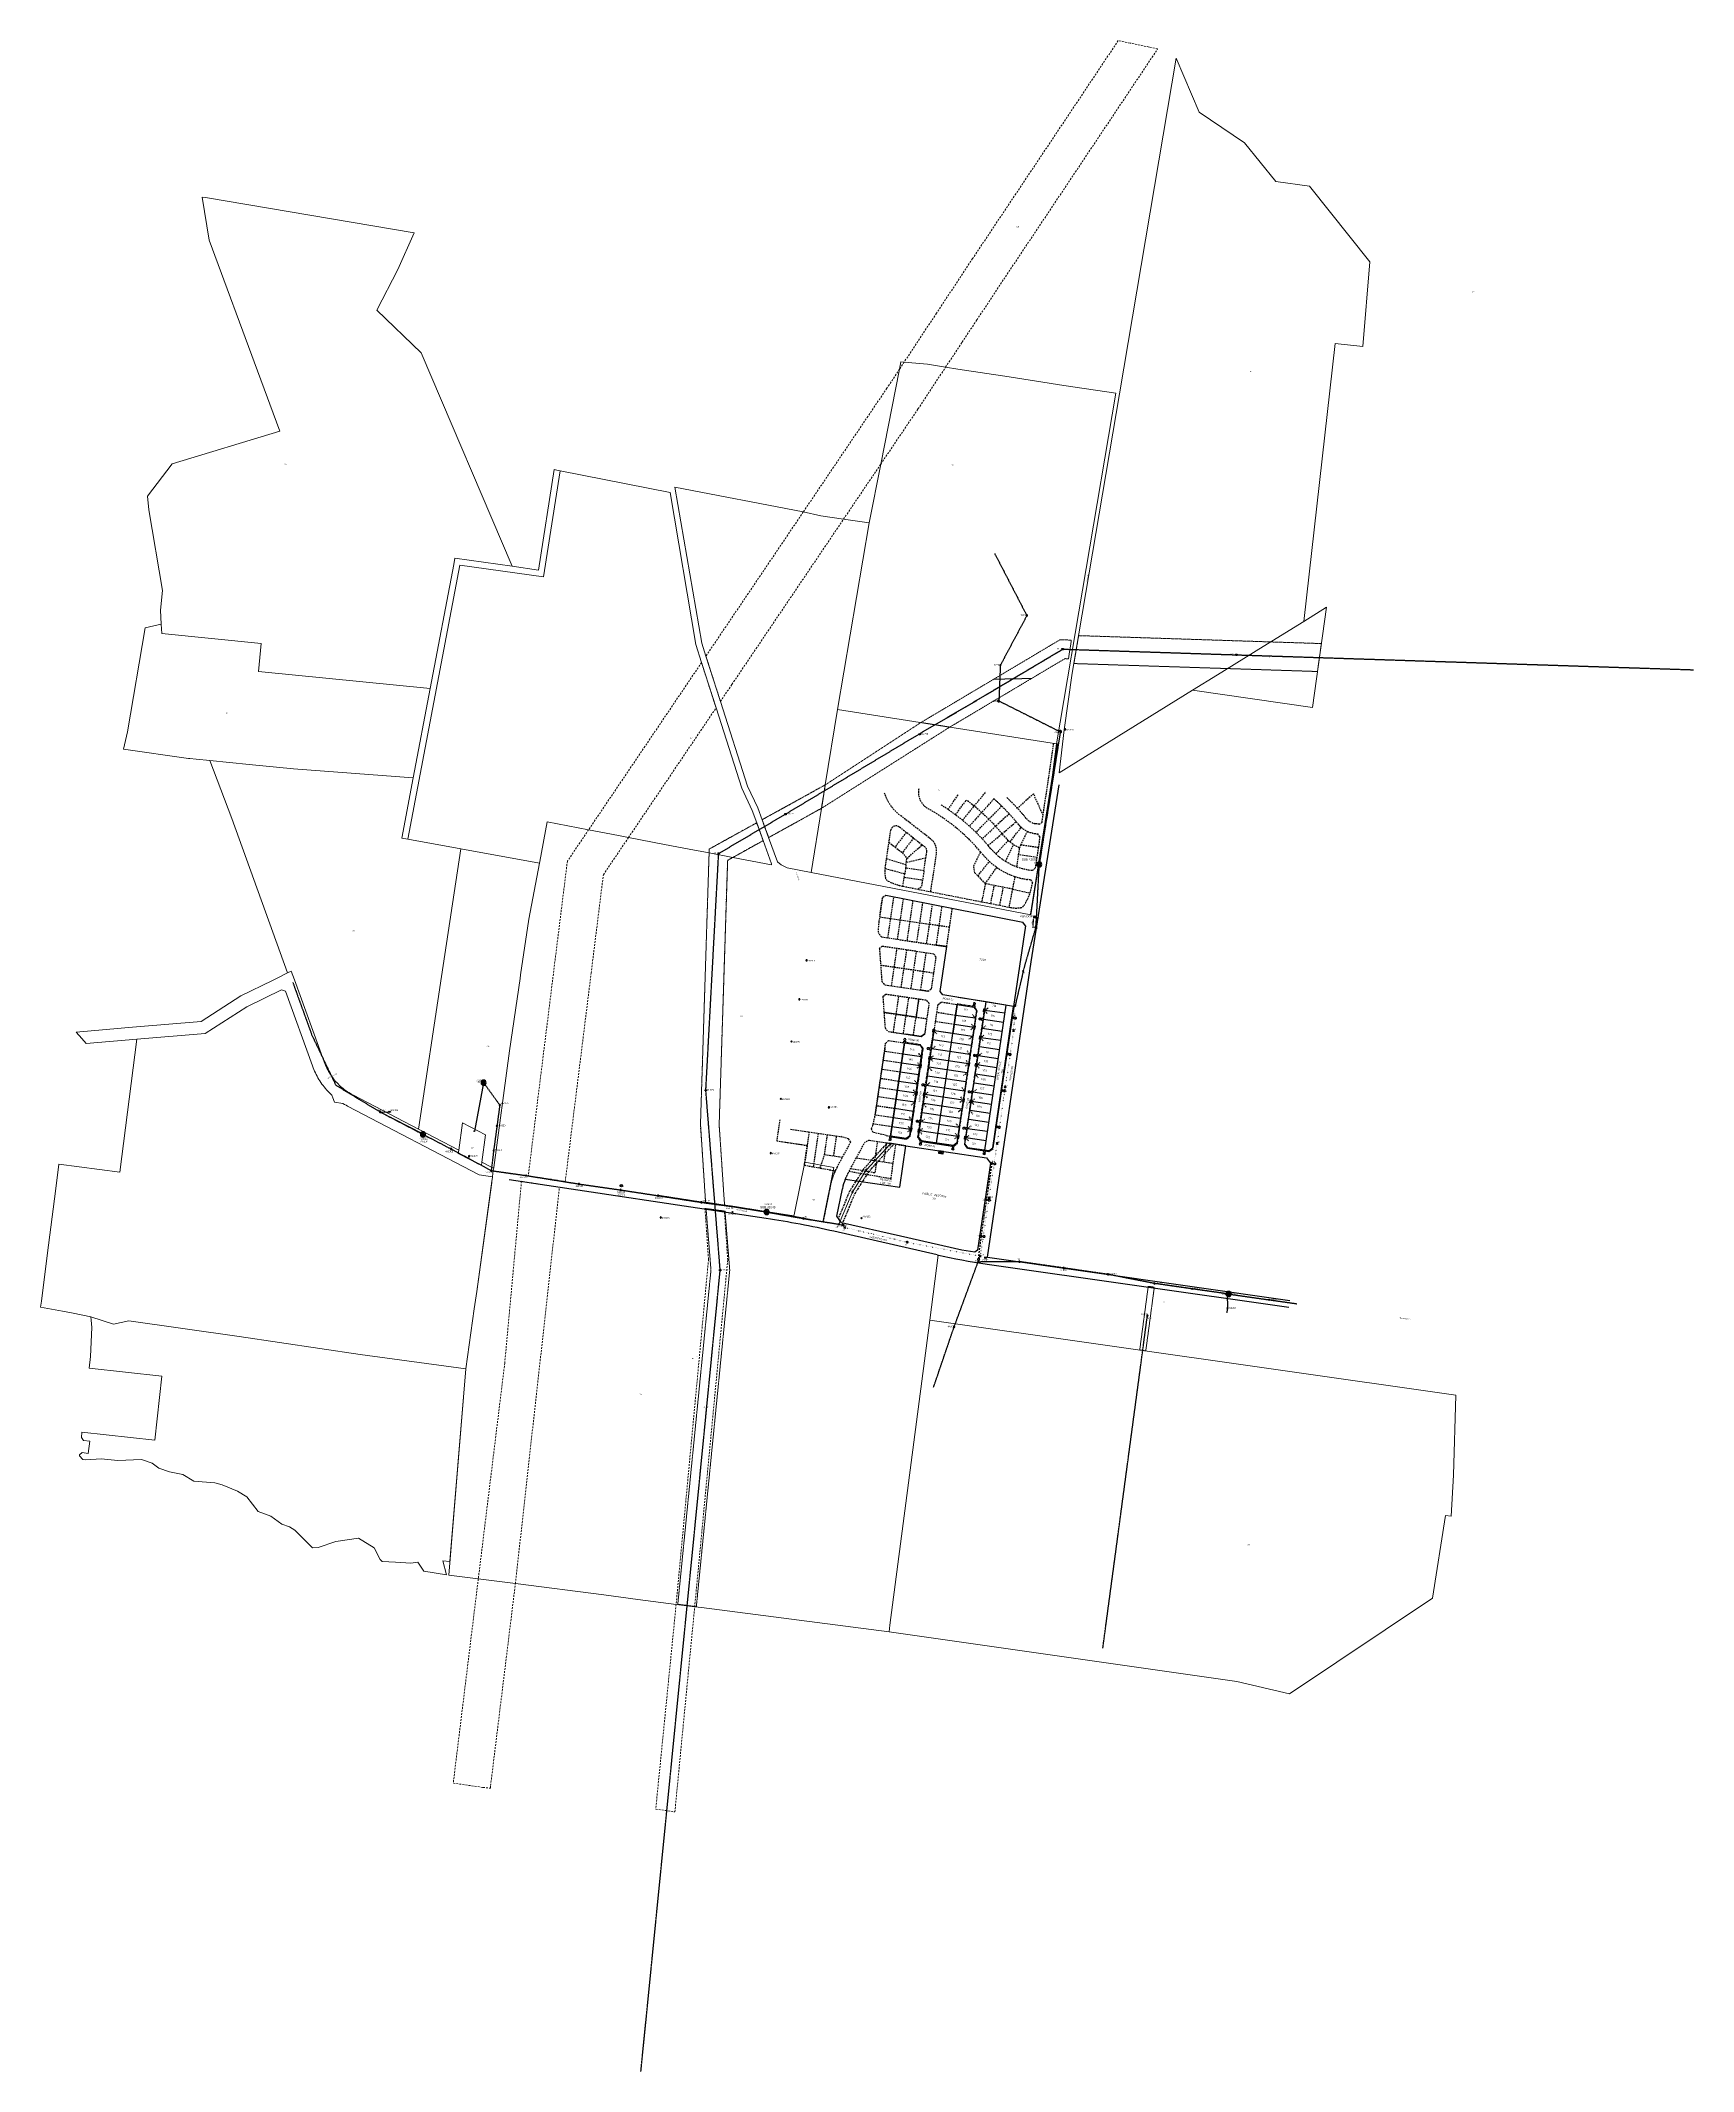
# Model space of a CAD drawing. Header units: metres. Extents: x 294464 to 297158, y 6182000 to 6185311.
import ezdxf
from ezdxf.enums import TextEntityAlignment as Align

# ---------------------------------------------------------------- set-up
doc = ezdxf.new("R2010")
doc.units = ezdxf.units.M
for name, pattern in [('Cable Exist OH', [1, 1, 0]), ('Cable Exist UG', [8.2, 4, -1.2, 1.8, -1.2]), ('Cable Remove', [2, 0, -2]), ('Dash', [5, 3, -2]), ('DASHED', [0.75, 0.5, -0.25]), ('HIDDEN', [0.375, 0.25, -0.125]), ('HIDDEN2', [0.1875, 0.125, -0.0625]), ('IE Trench LV', [6.5, 5, -1.5])]:
    doc.linetypes.add(name, pattern=pattern)
for name, color, linetype in [('_User Miscellaneous1', 7, 'Continuous'), ('_User Miscellaneous2', 7, 'Continuous'), ('_User_LV_Exist', 7, 'Continuous'), ('Equip_HV_EXT', 7, 'Continuous'), ('Equip_LV_EXT', 7, 'Continuous'), ('Equip_SP_HV_EXT', 7, 'Continuous'), ('Equip_SP_HV_NEW', 7, 'Continuous'), ('Equip_SP_SL_NEW', 7, 'Continuous'), ('Mains_HV_EXT', 7, 'Continuous'), ('Mains_HV_MOD', 3, 'Continuous'), ('Mains_LV_EXT', 5, 'Continuous'), ('Mains_TR_EXT', 7, 'Continuous'), ('Notes', 7, 'Continuous'), ('OH_Details_SP_MISC', 7, 'Continuous'), ('Services_SP_EXT', 7, 'Continuous'), ('Services_SP_NEW_UG', 7, 'Continuous'), ('Sub_SP_NEW', 7, 'Continuous'), ('Sub_SP_TR_HV_LV_EXT', 7, 'Continuous'), ('SupportsOH_SP_NEW', 7, 'Continuous'), ('SupportsOH_SP_TR_HV_LV_SL_EXT', 7, 'Continuous'), ('SupportsOH_SP_TR_HV_LV_SL_NEW', 7, 'Continuous'), ('SupportsUG_SP_LV_EXT', 7, 'Continuous'), ('SupportsUG_SP_LV_NEW', 7, 'Continuous'), ('SupportsUG_SP_LV_SL_NEW', 7, 'Continuous'), ('Trench_SP_NEW', 7, 'Continuous')]:
    doc.layers.add(name, color=color, linetype=linetype)
for name, color, linetype, lineweight in [('Cadastre Easements_SP_EXT', 9, 'Continuous', 5), ('Cadastre Land Parcels_SP_EXT', 9, 'Continuous', 5), ('Cadastre Other Property_SP_EXT', 9, 'HIDDEN', 5), ('Cadastre Roads_SP_EXT', 9, 'Continuous', 5)]:
    doc.layers.add(name, color=color, linetype=linetype, lineweight=lineweight)
doc.styles.add('ARIAL', font='arial.ttf', dxfattribs={"height": 2})
doc.styles.add('HVSW_LABEL', font='arial.ttf')
doc.styles.add('POLE_LABEL', font='arial.ttf')
doc.styles.add('SL_LABEL', font='arial.ttf')
doc.styles.get("Standard").update_dxf_attribs({"font": 'arial.ttf'})
doc.styles.add('X_78107_BDRY_ST00$0$ISOCP', font='isocp.shx')
doc.styles.add('X_78107_BDRY_ST01$0$IsoCP', font='isocp.shx')
doc.linetypes.add('Cable 1', pattern='A,7,-3,["//",Standard,S=1.5,R=0,X=-2.1,Y=-0.7],-0.001', length=10.001)
doc.linetypes.add('IE Trench HV', pattern='A,7,-0.2,["/",Standard,S=3,R=0,X=0.6,Y=-1.4],-2.5', length=9.7)
doc.dimstyles.new('GISCAD Dim Style', dxfattribs={"dimtxt": 2.5, "dimasz": 3, "dimexe": 1.25, "dimexo": 0.625, "dimtad": 1, "dimtoh": 1, "dimdec": 1, "dimtxsty": 'ARIAL', "dimcen": 2.5, "dimadec": 0, "dimazin": 0, "dimtfac": 1, "dimtdec": 1, "dimtmove": 0, "dimatfit": 3, "dimfxl": 1.25, "dimarcsym": 0})

# ---------------------------------------------------------------- blocks, each defined once
blk = doc.blocks.new('SUB_POLE_EXT')
blk.add_wipeout([(0, 4.2), (0.4, 4.2), (0.8, 4.1), (1.2, 4), (1.6, 3.9), (2, 3.7), (2.3, 3.5), (2.7, 3.3), (3, 3), (3.3, 2.7), (3.5, 2.3), (3.8, 1.9), (3.9, 1.6), (4, 1.2), (4.2, 0.6), (4.2, 0), (4.2, -0.6), (4.1, -1.1), (3.9, -1.6), (3.6, -2.2), (3.2, -2.7), (3, -3), (2.7, -3.3), (2.4, -3.5), (2, -3.7), (1.6, -3.9), (1.3, -4), (0.8, -4.1), (0.4, -4.2), (0, -4.2), (-0.4, -4.2), (-0.8, -4.1), (-1.2, -4), (-1.6, -3.9), (-2, -3.7), (-2.4, -3.5), (-2.7, -3.3), (-3, -3), (-3.2, -2.7), (-3.5, -2.3), (-3.7, -2), (-3.9, -1.6), (-4, -1.2), (-4.2, -0.8), (-4.2, -0.1), (-4.2, 0.4), (-4.1, 0.8), (-4, 1.3), (-3.9, 1.6), (-3.7, 2), (-3.5, 2.4), (-3.3, 2.7), (-3, 3), (-2.7, 3.3), (-2.3, 3.5), (-2, 3.7), (-1.6, 3.9), (-1.2, 4), (-0.8, 4.2), (-0.4, 4.2)])
blk.add_line((2.2, 0.5), (2.2, 0.5, 0))
blk.add_lwpolyline([(-4.2, 0, 1), (4.2, 0, 1)], format="xyb", close=True)
blk.add_lwpolyline([(2.1, 0.5), (0, 4.2), (-3.7, -2.1), (3.7, -2.1)], close=True)
for tag, height, flags, p in [('STREET_CODE', 0.2, 9, (1.5, 0)), ('ASSET_NUM', 3.5, 8, (2, 2)), ('CONSTRUCTED_VOLTAGE', 0.2, 9, (1.5, -0.2)), ('NO_PHASES', 0.2, 9, (1.5, -0.4)), ('OPERATING_VOLTAGE', 0.2, 9, (1.5, -0.6)), ('OPERATED_BY', 0.2, 9, (1.5, -0.8)), ('MAINTAINED_BY', 0.2, 9, (1.5, -1)), ('ORIENTATION', 0.2, 9, (1.5, -1.2)), ('OWNED_BY', 0.2, 9, (1.5, -1.4)), ('SECONDARY_VOLTAGE', 0.2, 9, (1.5, -1.6)), ('STATE', 0.2, 9, (1.5, -1.8)), ('SUBSTATION_TYPE', 0.2, 9, (1.5, -2)), ('USAGE', 0.2, 9, (1.5, -2.2)), ('LEGEND', 0.2, 9, (1.5, -2.4)), ('LOCATION', 0.2, 9, (1.5, -2.6)), ('STREETNAME', 0.2, 9, (1.5, -2.8)), ('SUBURB', 0.2, 9, (1.5, -3)), ('NOTES', 0.2, 9, (1.5, -3.2)), ('Z', 0.2, 1, (1.5, -3.4))]:
    blk.add_attdef(tag, text='', height=height, dxfattribs=dict(flags=flags)).set_placement(p, align=Align.MIDDLE_LEFT)
blk = doc.blocks.new('LV_OH_LINKS_DISTFUSE_EXT')
for p, q in [((0, 0), (0.96, 0)), ((3.84, 0), (4.8, 0))]:
    blk.add_line(p, q)
blk.add_lwpolyline([(3.84, -1.2), (3.84, 1.2), (0.96, -1.2), (0.96, 1.2)], close=True)
at = {"flags": 9}
for tag, p in [('ACTUAL_STATUS', (0, 0)), ('CONSTRUCTED_VOLTAGE', (0, -0.2)), ('OPERATING_VOLTAGE', (0, -0.6)), ('ORIENTATION', (0, -0.8)), ('OWNED_BY', (0, -1)), ('STATE', (0, -1.2)), ('SWITCH_TYPE', (0, -1.4)), ('NO_PHASES', (0, -0.4)), ('USAGE', (0, -1.6)), ('NOTES', (0, -1.8))]:
    blk.add_attdef(tag, text='', height=0.2, dxfattribs=at).set_placement(p, align=Align.MIDDLE_LEFT)
at = {"flags": 1}
blk.add_attdef('Z', (0, 0), '', height=0.2, dxfattribs=at)
blk = doc.blocks.new('CCP_EXT')
blk.add_wipeout([(0, 0.6), (0.6, 0), (0, -0.6), (-0.6, 0)])
blk.add_lwpolyline([(-0.6, 0), (0, 0.6), (0.6, 0), (0, -0.6), (-0.6, 0)])
at = {"flags": 1}
blk.add_attdef('Z', (0, 0), '', height=0.2, dxfattribs=at)
at = {"flags": 9}
for tag, p in [('CCP_TYPE', (0, 0)), ('CONSTRUCTED_VOLTAGE', (0, -0.2)), ('NO_PHASES', (0, -0.4)), ('OPERATING_VOLTAGE', (0, -0.6)), ('ORIENTATION', (0, -0.8)), ('OWNED_BY', (0, -1)), ('USAGE', (0, -1.2)), ('LEGEND', (0, -1.4)), ('LIFE_SUPPORT', (0, -1.6)), ('STATE', (0, -1.8)), ('NOTES', (0, -2))]:
    blk.add_attdef(tag, text='', height=0.2, dxfattribs=at).set_placement(p, align=Align.MIDDLE_LEFT)
blk = doc.blocks.new('POLE_EXT')
blk.add_hatch(color=256).paths.add_polyline_path([(-1, 0, 1), (1, 0, 1)])
blk.add_lwpolyline([(-1, 0, 1), (1, 0, 1)], format="xyb", close=True)
for tag, height, flags, p in [('pNumber', 2.5, 8, (-17.8, 2.1)), ('OWNED_BY', 0.2, 9, (1.4, -0.4)), ('PARENT', 0.2, 9, (1.4, -0.6)), ('SPECIAL_USE', 0.2, 9, (1.4, -0.8)), ('STATE', 0.2, 9, (1.4, -1)), ('USAGE', 0.2, 9, (1.4, -1.2)), ('cLV', 0.2, 9, (1.4, -1.4)), ('hDepth', 0.2, 9, (1.4, -1.6)), ('hDia', 0.2, 9, (1.4, -1.8)), ('cHV', 0.2, 9, (1.4, -2)), ('LBRACKET', 0.2, 9, (1.4, -2.2)), ('LExisting', 0.2, 9, (1.4, -2.4)), ('LANTNUMBER', 0.2, 9, (1.4, -2.6)), ('LOther', 0.2, 9, (1.4, -2.8)), ('LRemove', 0.2, 9, (1.4, -3)), ('LEGEND', 0.2, 9, (1.4, -3.2)), ('cLinedev', 0.2, 9, (1.4, -3.4)), ('LOCATION', 0.2, 9, (1.4, -3.6)), ('pExisting', 0.2, 9, (1.4, -3.8)), ('PFNUMBER', 0.2, 9, (1.4, -4)), ('NEWPFNUMBER', 0.2, 9, (1.4, -4.2)), ('pFooting', 0.2, 9, (1.4, -4.4)), ('pNew', 0.2, 9, (1.4, -4.6)), ('pRelocate', 0.2, 9, (1.4, -5)), ('pRemove', 0.2, 9, (1.4, -5.2)), ('pReplace', 0.2, 9, (1.4, -5.4)), ('pStay', 0.2, 9, (1.4, -5.6)), ('pType', 0.2, 9, (1.4, -5.8)), ('cspan', 0.2, 9, (1.4, -6)), ('STREETNAME', 0.2, 9, (1.4, -6.2)), ('SUBURB', 0.2, 9, (1.4, -6.4)), ('NOTES', 0.2, 9, (1.4, -6.6)), ('MAINTAINED_BY', 0.2, 9, (1.4, -6.8)), ('OPERATED_BY', 0.2, 9, (1.4, -7))]:
    blk.add_attdef(tag, text='', height=height, dxfattribs=dict(flags=flags)).set_placement(p, align=Align.MIDDLE_LEFT)
at = {"style": 'POLE_LABEL'}
for tag, height, flags, p in [('STRUCTURE_PLANT_NUMBER', 0.2, 9, (1.4, 0)), ('ASSET_NUM', 2.5, 8, (2, 2)), ('STREET_CODE', 0.2, 9, (1.4, -0.2))]:
    blk.add_attdef(tag, text='', height=height, dxfattribs=dict(at, flags=flags)).set_placement(p, align=Align.MIDDLE_LEFT)
at = {"flags": 1}
blk.add_attdef('Z', (1.4, -7.3), '', height=0.2, dxfattribs=at)
blk = doc.blocks.new('HV_ABS_CLOSED_EXT')
blk.add_line((-3, 6.9), (3, 6.9))
blk.add_circle((0, 6.9), 1.8)
at = {"flags": 1}
blk.add_attdef('Z', (0, 0), '', height=0.2, dxfattribs=at)
at = {"style": 'HVSW_LABEL'}
for tag, height, flags, p in [('ASSET_NUM', 3.5, 8, (2, 2)), ('STREET_CODE', 0.2, 9, (0, -0.2))]:
    blk.add_attdef(tag, text='', height=height, dxfattribs=dict(at, flags=flags)).set_placement(p, align=Align.MIDDLE_LEFT)
at = {"flags": 9}
for tag, p in [('ACTUAL_STATUS', (0, -0.4)), ('CONSTRUCTED_VOLTAGE', (0, -0.6)), ('NO_PHASES', (0, -0.8)), ('OPERATING_VOLTAGE', (0, -1)), ('ORIENTATION', (0, -1.2)), ('OWNED_BY', (0, -1.4)), ('STATE', (0, -1.6)), ('SWITCH_TYPE', (0, -1.8)), ('USAGE', (0, -2)), ('LEGEND', (0, -2.2)), ('LOCATION', (0, -2.4)), ('STREETNAME', (0, -2.6)), ('SUBURB', (0, -2.8)), ('NOTES', (0, -3))]:
    blk.add_attdef(tag, text='', height=0.2, dxfattribs=at).set_placement(p, align=Align.MIDDLE_LEFT)
blk = doc.blocks.new('HV_DOF_CLOSED_EXT')
for p, q in [((0, 7.9), (0, 6.94)), ((0, 4.06), (0, 3.1))]:
    blk.add_line(p, q)
blk.add_lwpolyline([(-1.2, 4.06), (1.2, 4.06), (-1.2, 6.94), (1.2, 6.94)], close=True)
for tag, height, flags, p in [('STREET_CODE', 0.2, 9, (1.5, 0)), ('ASSET_NUM', 2.5, 8, (2, 2)), ('ACTUAL_STATUS', 0.2, 9, (1.5, -0.2)), ('CONSTRUCTED_VOLTAGE', 0.2, 9, (1.5, -0.4)), ('OPERATING_VOLTAGE', 0.2, 9, (1.5, -0.8)), ('ORIENTATION', 0.2, 9, (1.5, -1)), ('OWNED_BY', 0.2, 9, (1.5, -1.2)), ('OPERATED_BY', 0.2, 9, (1.5, -1.4)), ('STATE', 0.2, 9, (1.5, -1.8)), ('SWITCH_TYPE', 0.2, 9, (1.5, -2)), ('STREETNAME', 0.2, 9, (1.5, -2.8)), ('SUBURB', 0.2, 9, (1.5, -3)), ('Z', 0.2, 1, (1.5, -3.6)), ('NO_PHASES', 0.2, 9, (1.5, -0.6)), ('MAINTAINED_BY', 0.2, 9, (1.5, -1.6)), ('USAGE', 0.2, 9, (1.5, -2.2)), ('LEGEND', 0.2, 9, (1.5, -2.4)), ('LOCATION', 0.2, 9, (1.5, -2.6)), ('NOTES', 0.2, 9, (1.5, -3.2)), ('LABEL_ALIGNMENT', 0.2, 9, (1.5, -3.4))]:
    blk.add_attdef(tag, text='', height=height, dxfattribs=dict(flags=flags)).set_placement(p, align=Align.MIDDLE_LEFT)
blk = doc.blocks.new('End Shackle_EXT')
blk.add_wipeout([(0, 0.3), (1.8, 0.3), (1.8, -0.3), (0, -0.3)])
blk.add_line((1.8, -1), (1.8, 1))
at = {"flags": 1}
blk.add_attdef('Z', (0, 0), '', height=0.2, dxfattribs=at)
at = {"flags": 9}
for tag, p in [('CONNECTOR_TYPE', (0, 0)), ('CONSTRUCTED_VOLTAGE', (0, -0.2)), ('NO_PHASES', (0, -0.4)), ('OPERATING_VOLTAGE', (0, -0.6)), ('ORIENTATION', (0, -0.8)), ('OWNED_BY', (0, -1)), ('STATE', (0, -1.2)), ('USAGE', (0, -1.4)), ('NOTES', (0, -1.6))]:
    blk.add_attdef(tag, text='', height=0.2, dxfattribs=at).set_placement(p, align=Align.MIDDLE_LEFT)
blk = doc.blocks.new('CONNECTOR_NODE_EXT')
h = blk.add_hatch(color=256)
edge = h.paths.add_edge_path()
edge.add_arc((0, 0), 0.5, 0, 360)
blk.add_circle((0, 0), 0.5)
at = {"flags": 1}
blk.add_attdef('Z', (0, 0), '', height=0.2, dxfattribs=at)
at = {"flags": 9}
for tag, p in [('CONNECTOR_TYPE', (0, 0)), ('CONSTRUCTED_VOLTAGE', (0, -0.2)), ('NO_PHASES', (0, -0.4)), ('OPERATING_VOLTAGE', (0, -0.6)), ('ORIENTATION', (0, -0.8)), ('SUBTYPE', (0, -1)), ('USAGE', (0, -1.2)), ('NOTES', (0, -1.4))]:
    blk.add_attdef(tag, text='', height=0.2, dxfattribs=at).set_placement(p, align=Align.MIDDLE_LEFT)
blk = doc.blocks.new('TOWER_EXT')
for points in [[(1, -1), (-1, -1), (-1, 1), (1, 1), (1, -1), (-1, 1)], [(1, 1), (-1, -1)]]:
    blk.add_lwpolyline(points)
for tag, height, flags, p in [('STREET_CODE', 0.2, 9, (1.5, 0)), ('ASSET_NUM', 2.5, 8, (2, 2)), ('OWNED_BY', 0.2, 9, (1.5, -0.2)), ('SPECIAL_USE', 0.2, 9, (1.5, -0.4)), ('STATE', 0.2, 9, (1.5, -0.6)), ('USAGE', 0.2, 9, (1.5, -0.8)), ('LEGEND', 0.2, 9, (1.5, -1)), ('LOCATION', 0.2, 9, (1.5, -1.2)), ('STREETNAME', 0.2, 9, (1.5, -1.4)), ('SUBURB', 0.2, 9, (1.5, -1.6)), ('NOTES', 0.2, 9, (1.5, -1.8)), ('Z', 0.2, 1, (1.5, -2))]:
    blk.add_attdef(tag, text='', height=height, dxfattribs=dict(flags=flags)).set_placement(p, align=Align.MIDDLE_LEFT)
blk = doc.blocks.new('SUB_PADMOUNT_NEW')
for p, q in [((-3.84, 1.92), (3.84, -1.92)), ((3.84, 1.92), (-3.84, -1.92))]:
    blk.add_line(p, q)
blk.add_lwpolyline([(-3.84, -1.92), (3.84, -1.92), (3.84, 1.92), (-3.84, 1.92)], close=True)
for tag, height, flags, p in [('STREET_CODE', 0.2, 9, (1.5, 0)), ('ASSET_NUM', 2.5, 8, (2, 2)), ('OPERATING_VOLTAGE', 0.2, 9, (1.5, -0.4)), ('ORIENTATION', 0.2, 9, (1.5, -0.6)), ('OWNED_BY', 0.2, 9, (1.5, -0.8)), ('OPERATED_BY', 0.2, 9, (1.5, -1)), ('CONSTRUCTED_VOLTAGE', 0.2, 9, (1.5, -1.4)), ('SECONDARY_VOLTAGE', 0.2, 9, (1.5, -1.6)), ('STATE', 0.2, 9, (1.5, -1.8)), ('SUBSTATION_TYPE', 0.2, 9, (1.5, -2.2)), ('SUBURB', 0.2, 9, (1.5, -2.8)), ('STREETNAME', 0.2, 9, (1.5, -3)), ('Z', 0.2, 1, (1.5, -3.6)), ('NO_PHASES', 0.2, 9, (1.5, -0.2)), ('MAINTAINED_BY', 0.2, 9, (1.5, -1.2)), ('PARENT', 0.2, 9, (1.5, -2)), ('USAGE', 0.2, 9, (1.5, -2.4)), ('LEGEND', 0.2, 9, (1.5, -2.6)), ('LOCATION', 0.2, 9, (1.5, -3.2)), ('NOTES', 0.2, 9, (1.5, -3.4))]:
    blk.add_attdef(tag, text='', height=height, dxfattribs=dict(flags=flags)).set_placement(p, align=Align.MIDDLE_LEFT)
blk = doc.blocks.new('COLUMN_NEW')
blk.add_wipeout([(-1.485, -1.485), (1.485, -1.485), (1.485, 1.485), (-1.485, 1.485)])
at = {"lineweight": -3}
blk.add_lwpolyline([(-1.485, -1.485), (1.485, -1.485), (1.485, 1.485), (-1.485, 1.485)], close=True, dxfattribs=at)
at = {"style": 'POLE_LABEL', "flags": 9}
blk.add_attdef('STRUCTURE_PLANT_NUMBER', text='', height=0.2, dxfattribs=at).set_placement((1.5, 0.242), align=Align.MIDDLE_LEFT)
for tag, height, flags, p in [('STREET_CODE', 0.2, 9, (1.5, 0)), ('ASSET_NUM', 2.5, 9, (2, 2)), ('Z', 0.2, 1, (1.5, -2.8)), ('OWNED_BY', 0.2, 9, (1.5, -0.4)), ('OPERATED_BY', 0.2, 9, (1.5, -0.6)), ('STATE', 0.2, 9, (1.5, -1)), ('SUBURB', 0.2, 9, (1.5, -1.8)), ('STREETNAME', 0.2, 9, (1.5, -2)), ('COLUMN_TYPE', 0.2, 9, (1.5, -0.2)), ('USAGE', 0.2, 9, (1.5, -1.2)), ('MAINTAINED_BY', 0.2, 9, (1.5, -0.8)), ('LEGEND', 0.2, 9, (1.5, -1.4)), ('PARENT', 0.2, 9, (1.5, -1.6)), ('LOCATION', 0.2, 9, (1.5, -2.2)), ('NOTES', 0.2, 9, (1.5, -2.4)), ('LABEL_ALIGNMENT', 0.2, 9, (1.5, -2.6))]:
    blk.add_attdef(tag, text='', height=height, dxfattribs=dict(flags=flags)).set_placement(p, align=Align.MIDDLE_LEFT)
blk = doc.blocks.new('*U17')
blk.add_wipeout([(0, 5), (1.5, 4.2), (2.2, 2.7), (1.5, 1.3), (0, 0.4), (-1.5, 1.3), (-2.2, 2.7), (-1.5, 4.2)])
for p, q in [((-2.2, 2.7), (-1.5, 2.7)), ((-1.5, 4.2), (-1.1, 3.8)), ((-1.5, 1.3), (-1.1, 1.7)), ((0, 4.2), (0, 5)), ((0, 0), (0, 1.2)), ((0, 0), (0, 0)), ((1.5, 4.2), (1.1, 3.8)), ((1.5, 1.3), (1.1, 1.7)), ((1.5, 2.7), (2.2, 2.7))]:
    blk.add_line(p, q)
blk.add_circle((0, 2.7), 1.5)
for tag, p, flags in [('Z', (0, 0), 1), ('OPERATED_BY', (0, -9.6), 9)]:
    blk.add_attdef(tag, p, '', height=0.2, dxfattribs=dict(flags=flags))
at = {"style": 'SL_LABEL'}
for tag, height, flags, p in [('ASSET_NUM', 2.5, 8, (2, 2)), ('STREET_CODE', 0.2, 9, (0, -0.2))]:
    blk.add_attdef(tag, text='', height=height, dxfattribs=dict(at, flags=flags)).set_placement(p, align=Align.MIDDLE_LEFT)
for tag, height, flags, p in [('CONSTRUCTED_VOLTAGE', 0.2, 9, (0, -0.4)), ('CONTROL_TYPE', 0.2, 9, (0, -0.6)), ('LANTERN_PURPOSE', 0.2, 9, (0, -0.8)), ('LANTERN_TYPE', 0.2, 9, (0, -1)), ('NO_PHASES', 0.2, 9, (0, -1.2)), ('OPERATING_VOLTAGE', 0.2, 9, (0, -1.4)), ('ORIENTATION', 0.2, 9, (0, -1.6)), ('OWNED_BY', 0.2, 9, (0, -1.8)), ('STATE', 0.2, 9, (0, -2)), ('USAGE', 0.2, 9, (0, -2.2)), ('CEXIST', 0.2, 9, (0, -2.4)), ('CNEW', 0.2, 9, (0, -2.6)), ('CNUMBER', 0.2, 9, (0, -2.8)), ('CREMOVE', 0.2, 9, (0, -3)), ('CREPLACE', 0.2, 9, (0, -3.2)), ('LKINGHEIGHT', 0.2, 9, (0, -3.4)), ('LBRACKET', 0.2, 9, (0, -3.6)), ('LBRACKETVOCAB', 0.2, 9, (0, -3.8)), ('LCATEGORY', 0.2, 9, (0, -4)), ('LCHARGE1', 0.2, 9, (0, -4.2)), ('LCHARGE1PERCENT', 0.2, 9, (0, -4.4)), ('LCHARGE2', 0.2, 9, (0, -4.6)), ('LCHARGE2PERCENT', 0.2, 9, (0, -4.8)), ('LCHARGE3', 0.2, 9, (0, -5)), ('LCHARGE3PERCENT', 0.2, 9, (0, -5.2)), ('LEXIST', 0.2, 9, (0, -5.4)), ('LLAMP', 0.2, 9, (0, -5.6)), ('LLAMPVOCAB', 0.2, 9, (0, -5.8)), ('LMAST', 0.2, 9, (0, -6)), ('LMASTVOCAB', 0.2, 9, (0, -6.2)), ('LNEW', 0.2, 9, (0, -6.4)), ('LANTNUMBER', 0.2, 9, (0, -6.6)), ('LOUTREACH', 0.2, 9, (0, -7)), ('LOUTREACHVOCAB', 0.2, 9, (0, -7.2)), ('LRATECODE', 0.2, 9, (0, -7.4)), ('LREMOVE', 0.2, 9, (0, -7.6)), ('LREPLACE', 0.2, 9, (0, -7.8)), ('LTYPE', 0.2, 9, (0, -8)), ('LTYPEVOCAB', 0.2, 9, (0, -8.2)), ('LEGEND', 0.2, 9, (0, -8.4)), ('SUBURB', 0.2, 9, (0, -8.6)), ('STREETNAME', 0.2, 9, (0, -8.8)), ('LOCATION', 0.2, 9, (0, -9)), ('NOTES', 0.2, 9, (0, -9.2)), ('MAINTAINED_BY', 0.2, 9, (0, -9.9)), ('LNUMBER', 2.5, 8, (1.2, -2.8))]:
    blk.add_attdef(tag, text='', height=height, dxfattribs=dict(flags=flags)).set_placement(p, align=Align.MIDDLE_LEFT)
blk = doc.blocks.new('*U44')
blk.add_wipeout([(-1.485, -1.485), (1.485, -1.485), (1.485, 1.485), (-1.485, 1.485)])
at = {"lineweight": -3}
blk.add_lwpolyline([(-1.485, -1.485), (1.485, -1.485), (1.485, 1.485), (-1.485, 1.485)], close=True, dxfattribs=at)
at = {"linetype": 'IE Trench LV', "flags": 128}
for points in [[(-1.485, 1.485), (1.485, -1.485)], [(1.485, 1.485), (-1.485, -1.485)]]:
    blk.add_lwpolyline(points, dxfattribs=at)
at = {"style": 'POLE_LABEL', "flags": 9}
blk.add_attdef('STRUCTURE_PLANT_NUMBER', text='', height=0.2, dxfattribs=at).set_placement((1.5, 0.242), align=Align.MIDDLE_LEFT)
for tag, height, flags, p in [('STREET_CODE', 0.2, 9, (1.5, 0)), ('ASSET_NUM', 2.5, 9, (2, 2)), ('Z', 0.2, 1, (1.5, -2.8)), ('OWNED_BY', 0.2, 9, (1.5, -0.4)), ('OPERATED_BY', 0.2, 9, (1.5, -0.6)), ('STATE', 0.2, 9, (1.5, -1)), ('SUBURB', 0.2, 9, (1.5, -1.8)), ('STREETNAME', 0.2, 9, (1.5, -2)), ('COLUMN_TYPE', 0.2, 9, (1.5, -0.2)), ('USAGE', 0.2, 9, (1.5, -1.2)), ('MAINTAINED_BY', 0.2, 9, (1.5, -0.8)), ('LEGEND', 0.2, 9, (1.5, -1.4)), ('PARENT', 0.2, 9, (1.5, -1.6)), ('LOCATION', 0.2, 9, (1.5, -2.2)), ('NOTES', 0.2, 9, (1.5, -2.4)), ('LABEL_ALIGNMENT', 0.2, 9, (1.5, -2.6))]:
    blk.add_attdef(tag, text='', height=height, dxfattribs=dict(flags=flags)).set_placement(p, align=Align.MIDDLE_LEFT)
blk = doc.blocks.new('PILLAR_NEW')
blk.add_wipeout([(-2.5, 1), (2.5, 1), (2.5, -1), (-2.5, -1)])
at = {"lineweight": -3}
blk.add_lwpolyline([(-2.5, 1), (2.5, 1), (2.5, -1), (-2.5, -1)], close=True, dxfattribs=at)
for tag, height, flags, p in [('STREET_CODE', 0.2, 9, (1.5, 2)), ('OWNED_BY', 0.2, 9, (1.5, 1.8)), ('OPERATED_BY', 0.2, 9, (1.5, 1.6)), ('MAINTAINED_BY', 0.2, 9, (1.5, 1.4)), ('STATE', 0.2, 9, (1.5, 1.2)), ('SUPPORT_TYPE', 0.2, 9, (1.5, 1)), ('USAGE', 0.2, 9, (1.5, 0.8)), ('LEGEND', 0.2, 9, (1.5, 0.6)), ('PARENT', 0.2, 9, (1.5, 0.4)), ('SUBURB', 0.2, 9, (1.5, 0.2)), ('STREETNAME', 0.2, 9, (1.5, 0)), ('ASSET_NUM', 2.5, 9, (2, 4)), ('LOCATION', 0.2, 9, (1.5, -0.2)), ('NOTES', 0.2, 9, (1.5, -0.4)), ('Z', 0.2, 1, (1.5, -0.6))]:
    blk.add_attdef(tag, text='', height=height, dxfattribs=dict(flags=flags)).set_placement(p, align=Align.MIDDLE_LEFT)
blk = doc.blocks.new('POLE_DEL')
h = blk.add_hatch(color=256)
edge = h.paths.add_edge_path()
edge.add_arc((0, 0), 1, 180, 360)
edge.add_arc((0, 0), 1, 0, 180)
for p, q in [((-1.6, 1.6), (1.6, -1.6)), ((-1.6, -1.6), (1.6, 1.6))]:
    blk.add_line(p, q)
blk.add_lwpolyline([(-1, 0, 1), (1, 0, 1)], format="xyb", close=True)
at = {"flags": 1}
blk.add_attdef('Z', (0, 0), '', height=0.2, dxfattribs=at)
for tag, height, flags, p in [('pNumber', 2.5, 8, (0, 2.1)), ('OWNED_BY', 0.2, 9, (0, -0.4)), ('SPECIAL_USE', 0.2, 9, (0, -0.6)), ('STATE', 0.2, 9, (0, -0.8)), ('USAGE', 0.2, 9, (0, -1)), ('cLV', 0.2, 9, (0, -1.2)), ('hDepth', 0.2, 9, (0, -1.4)), ('hDia', 0.2, 9, (0, -1.6)), ('cHV', 0.2, 9, (0, -1.8)), ('LBRACKET', 0.2, 9, (0, -2)), ('LExisting', 0.2, 9, (0, -2.2)), ('LANTNUMBER', 0.2, 9, (0, -2.4)), ('LOther', 0.2, 9, (0, -2.6)), ('LRemove', 0.2, 9, (0, -2.8)), ('LEGEND', 0.2, 9, (0, -3)), ('cLinedev', 0.2, 9, (0, -3.2)), ('pExisting', 0.2, 9, (0, -3.4)), ('PFNUMBER', 0.2, 9, (0, -3.6)), ('NEWPFNUMBER', 0.2, 9, (0, -3.8)), ('pFooting', 0.2, 9, (0, -4)), ('pNew', 0.2, 9, (0, -4.2)), ('pRelocate', 0.2, 9, (0, -4.6)), ('pRemove', 0.2, 9, (0, -4.8)), ('pReplace', 0.2, 9, (0, -5)), ('pStay', 0.2, 9, (0, -5.2)), ('pType', 0.2, 9, (0, -5.4)), ('cspan', 0.2, 9, (0, -5.6)), ('SUBURB', 0.2, 9, (0, -5.8)), ('STREETNAME', 0.2, 9, (0, -6)), ('LOCATION', 0.2, 9, (0, -6.2)), ('NOTES', 0.2, 9, (0, -6.4))]:
    blk.add_attdef(tag, text='', height=height, dxfattribs=dict(flags=flags)).set_placement(p, align=Align.MIDDLE_LEFT)
at = {"style": 'POLE_LABEL', "flags": 9}
blk.add_attdef('STREET_CODE', text='', height=0.2, dxfattribs=at).set_placement((0, -0.2), align=Align.MIDDLE_LEFT)
blk = doc.blocks.new('POLE_NEW')
for tag, height, flags, p in [('pNumber', 2.5, 8, (-17.8, 2.1)), ('OWNED_BY', 0.2, 9, (1.1, -0.4)), ('PARENT', 0.2, 9, (1.1, -0.6)), ('SPECIAL_USE', 0.2, 9, (1.1, -0.8)), ('STATE', 0.2, 9, (1.1, -1)), ('USAGE', 0.2, 9, (1.1, -1.2)), ('cLV', 0.2, 9, (1.1, -1.4)), ('hDepth', 0.2, 9, (1.1, -1.6)), ('hDia', 0.2, 9, (1.1, -1.8)), ('cHV', 0.2, 9, (1.1, -2)), ('LBRACKET', 0.2, 9, (1.1, -2.2)), ('LExisting', 0.2, 9, (1.1, -2.4)), ('LANTNUMBER', 0.2, 9, (1.1, -2.6)), ('LOther', 0.2, 9, (1.1, -2.8)), ('LRemove', 0.2, 9, (1.1, -3)), ('LEGEND', 0.2, 9, (1.1, -3.2)), ('cLinedev', 0.2, 9, (1.1, -3.4)), ('pExisting', 0.2, 9, (1.1, -3.6)), ('PFNUMBER', 0.2, 9, (1.1, -3.8)), ('NEWPFNUMBER', 0.2, 9, (1.1, -4)), ('pFooting', 0.2, 9, (1.1, -4.2)), ('pNew', 0.2, 9, (1.1, -4.4)), ('pRelocate', 0.2, 9, (1.1, -4.8)), ('pRemove', 0.2, 9, (1.1, -5)), ('pReplace', 0.2, 9, (1.1, -5.2)), ('pStay', 0.2, 9, (1.1, -5.4)), ('pType', 0.2, 9, (1.1, -5.6)), ('cspan', 0.2, 9, (1.1, -5.8)), ('SUBURB', 0.2, 9, (1.1, -6)), ('STREETNAME', 0.2, 9, (1.1, -6.2)), ('LOCATION', 0.2, 9, (1.1, -6.4)), ('NOTES', 0.2, 9, (1.1, -6.6)), ('OPERATED_BY', 0.2, 9, (1.1, -6.9)), ('MAINTAINED_BY', 0.2, 9, (1.1, -7.2))]:
    blk.add_attdef(tag, text='', height=height, dxfattribs=dict(flags=flags)).set_placement(p, align=Align.MIDDLE_LEFT)
at = {"style": 'POLE_LABEL'}
for tag, height, flags, p in [('STRUCTURE_PLANT_NUMBER', 0.2, 9, (1.1, 0.1)), ('ASSET_NUM', 2.5, 8, (2, 2)), ('STREET_CODE', 0.2, 9, (1.1, -0.2))]:
    blk.add_attdef(tag, text='', height=height, dxfattribs=dict(at, flags=flags)).set_placement(p, align=Align.MIDDLE_LEFT)
blk.add_wipeout([(0.1, 1), (-0.1, 1), (-0.2, 1), (-0.3, 1), (-0.4, 0.9), (-0.5, 0.8), (-0.6, 0.8), (-0.7, 0.7), (-0.8, 0.6), (-0.9, 0.5), (-0.9, 0.4), (-1, 0.3), (-1, 0.1), (-1, 0), (-1, -0.1), (-1, -0.2), (-0.9, -0.4), (-0.9, -0.5), (-0.8, -0.6), (-0.7, -0.7), (-0.6, -0.8), (-0.5, -0.8), (-0.4, -0.9), (-0.3, -0.9), (-0.2, -1), (-0.1, -1), (0.1, -1), (0.2, -1), (0.3, -1), (0.4, -0.9), (0.5, -0.8), (0.6, -0.8), (0.7, -0.7), (0.8, -0.6), (0.9, -0.5), (0.9, -0.4), (1, -0.3), (1, -0.1), (1, 0), (1, 0.1), (1, 0.2), (0.9, 0.4), (0.9, 0.5), (0.8, 0.6), (0.7, 0.7), (0.6, 0.8), (0.5, 0.8), (0.4, 0.9), (0.3, 0.9), (0.2, 1)])
at = {"lineweight": -3}
blk.add_lwpolyline([(-1, 0, 1), (1, 0, 1)], format="xyb", close=True, dxfattribs=at)
at = {"flags": 1}
blk.add_attdef('Z', (1.1, -7.6), '', height=0.2, dxfattribs=at)
blk = doc.blocks.new('STAY_NEW')
blk.add_line((0, 0), (-7.2, 0))
blk.add_arc((-5.7, 0), 1.5, 90, 270)
blk = doc.blocks.new('*U25')
for p, q in [((4.8, 5.8), (4.8, 4.8)), ((4.8, 2), (4.8, 1))]:
    blk.add_line(p, q)
blk.add_lwpolyline([(3.6, 2), (6, 2), (3.6, 4.8), (6, 4.8)], close=True)
for tag, height, flags, p in [('STREET_CODE', 0.2, 9, (1.5, 0)), ('ASSET_NUM', 3.5, 8, (2, 2)), ('ACTUAL_STATUS', 0.2, 9, (1.5, -0.2)), ('CONSTRUCTED_VOLTAGE', 0.2, 9, (1.5, -0.4)), ('NO_PHASES', 0.2, 9, (1.5, -0.6)), ('OPERATING_VOLTAGE', 0.2, 9, (1.5, -0.8)), ('ORIENTATION', 0.2, 9, (1.5, -1)), ('OWNED_BY', 0.2, 9, (1.5, -1.2)), ('OPERATED_BY', 0.2, 9, (1.5, -1.4)), ('MAINTAINED_BY', 0.2, 9, (1.5, -1.6)), ('STATE', 0.2, 9, (1.5, -1.8)), ('SWITCH_TYPE', 0.2, 9, (1.5, -2)), ('USAGE', 0.2, 9, (1.5, -2.2)), ('LEGEND', 0.2, 9, (1.5, -2.4)), ('SUBURB', 0.2, 9, (1.5, -2.6)), ('STREETNAME', 0.2, 9, (1.5, -2.8)), ('LOCATION', 0.2, 9, (1.5, -3)), ('NOTES', 0.2, 9, (1.5, -3.2)), ('LABEL_ALIGNMENT', 0.2, 9, (1.5, -3.4)), ('Z', 0.2, 1, (1.5, -3.6))]:
    blk.add_attdef(tag, text='', height=height, dxfattribs=dict(flags=flags)).set_placement(p, align=Align.MIDDLE_LEFT)
blk = doc.blocks.new('POLE_REPLACE_NEW')
blk.add_wipeout([(0, 1), (-0.1, 1), (-0.2, 1), (-0.4, 0.9), (-0.5, 0.9), (-0.6, 0.8), (-0.7, 0.7), (-0.8, 0.6), (-0.8, 0.5), (-0.9, 0.4), (-1, 0.3), (-1, 0.2), (-1, 0.1), (-1, -0.1), (-1, -0.2), (-1, -0.3), (-0.9, -0.4), (-0.8, -0.5), (-0.8, -0.6), (-0.7, -0.7), (-0.6, -0.8), (-0.5, -0.9), (-0.4, -0.9), (-0.2, -1), (-0.1, -1), (0, -1), (0.1, -1), (0.2, -1), (0.4, -0.9), (0.5, -0.9), (0.6, -0.8), (0.7, -0.7), (0.8, -0.6), (0.8, -0.5), (0.9, -0.4), (1, -0.3), (1, -0.2), (1, -0.1), (1, 0.1), (1, 0.2), (1, 0.3), (0.9, 0.4), (0.8, 0.5), (0.8, 0.6), (0.7, 0.7), (0.6, 0.8), (0.5, 0.9), (0.4, 0.9), (0.2, 1), (0.1, 1)])
h = blk.add_hatch(color=256)
edge = h.paths.add_edge_path()
edge.add_arc((0, 0), 1, 270, 450)
edge.add_line((0, 1), (0, -1))
blk.add_lwpolyline([(0, 1), (0, -1)])
at = {"lineweight": -3}
blk.add_arc((0, 0), 1, 90, 270, dxfattribs=at)
blk.add_arc((0, 0), 1, 270, 90)
at = {"style": 'POLE_LABEL', "flags": 9}
blk.add_attdef('STRUCTURE_PLANT_NUMBER', text='', height=0.2, dxfattribs=at).set_placement((1.5, 0.2), align=Align.MIDDLE_LEFT)
for tag, height, flags, p in [('STREET_CODE', 0.2, 9, (1.5, 0)), ('ASSET_NUM', 2.5, 8, (2, 2)), ('OWNED_BY', 0.2, 9, (1.5, -0.2)), ('PARENT', 0.2, 9, (1.5, -0.4)), ('SPECIAL_USE', 0.2, 9, (1.5, -0.6)), ('STATE', 0.2, 9, (1.5, -0.8)), ('USAGE', 0.2, 9, (1.5, -1)), ('cLV', 0.2, 9, (1.5, -1.2)), ('hDepth', 0.2, 9, (1.5, -1.4)), ('hDia', 0.2, 9, (1.5, -1.6)), ('cHV', 0.2, 9, (1.5, -1.8)), ('LBRACKET', 0.2, 9, (1.5, -2)), ('LExisting', 0.2, 9, (1.5, -2.2)), ('LANTNUMBER', 0.2, 9, (1.5, -2.4)), ('LOther', 0.2, 9, (1.5, -2.6)), ('LRemove', 0.2, 9, (1.5, -2.8)), ('LEGEND', 0.2, 9, (1.5, -3)), ('cLinedev', 0.2, 9, (1.5, -3.2)), ('pExisting', 0.2, 9, (1.5, -3.4)), ('PFNUMBER', 0.2, 9, (1.5, -3.6)), ('NEWPFNUMBER', 0.2, 9, (1.5, -3.8)), ('pFooting', 0.2, 9, (1.5, -4)), ('pNew', 0.2, 9, (1.5, -4.2)), ('pRelocate', 0.2, 9, (1.5, -4.6)), ('pRemove', 0.2, 9, (1.5, -4.8)), ('pReplace', 0.2, 9, (1.5, -5)), ('pStay', 0.2, 9, (1.5, -5.2)), ('pType', 0.2, 9, (1.5, -5.4)), ('cspan', 0.2, 9, (1.5, -5.6)), ('SUBURB', 0.2, 9, (1.5, -5.8)), ('STREETNAME', 0.2, 9, (1.5, -6)), ('LOCATION', 0.2, 9, (1.5, -6.2)), ('NOTES', 0.2, 9, (1.5, -6.4)), ('OPERATED_BY', 0.2, 9, (1.5, -6.6)), ('MAINTAINED_BY', 0.2, 9, (1.5, -6.8)), ('Z', 0.2, 1, (1.5, -7)), ('pNumber', 2, 8, (1.5, -4.4))]:
    blk.add_attdef(tag, text='', height=height, dxfattribs=dict(flags=flags)).set_placement(p, align=Align.MIDDLE_LEFT)
blk = doc.blocks.new('SL_LANTERN_NEW')
blk.add_wipeout([(0, 6.5), (1.5, 5.7), (2.2, 4.2), (1.5, 2.8), (0, 1.9), (-1.5, 2.8), (-2.3, 4.2), (-1.5, 5.7)])
for p, q in [((-2.3, 4.2), (-1.5, 4.2)), ((-1.5, 5.7), (-1.1, 5.3)), ((-1.5, 2.8), (-1.1, 3.2)), ((0, 5.7), (0, 6.5)), ((0, 0), (0, 2.7)), ((0, 0), (0, 0)), ((1.5, 5.7), (1.1, 5.3)), ((1.5, 2.8), (1.1, 3.2)), ((1.5, 4.2), (2.2, 4.2))]:
    blk.add_line(p, q)
blk.add_circle((0, 4.2), 1.5)
for tag, p, flags in [('Z', (0, 0), 1), ('OPERATED_BY', (0, -9.6), 9)]:
    blk.add_attdef(tag, p, '', height=0.2, dxfattribs=dict(flags=flags))
at = {"style": 'SL_LABEL'}
for tag, height, flags, p in [('ASSET_NUM', 2.5, 8, (2, 2)), ('STREET_CODE', 0.2, 9, (0, -0.2))]:
    blk.add_attdef(tag, text='', height=height, dxfattribs=dict(at, flags=flags)).set_placement(p, align=Align.MIDDLE_LEFT)
for tag, height, flags, p in [('CONSTRUCTED_VOLTAGE', 0.2, 9, (0, -0.4)), ('CONTROL_TYPE', 0.2, 9, (0, -0.6)), ('LANTERN_PURPOSE', 0.2, 9, (0, -0.8)), ('LANTERN_TYPE', 0.2, 9, (0, -1)), ('NO_PHASES', 0.2, 9, (0, -1.2)), ('OPERATING_VOLTAGE', 0.2, 9, (0, -1.4)), ('ORIENTATION', 0.2, 9, (0, -1.6)), ('OWNED_BY', 0.2, 9, (0, -1.8)), ('STATE', 0.2, 9, (0, -2)), ('USAGE', 0.2, 9, (0, -2.2)), ('CEXIST', 0.2, 9, (0, -2.4)), ('CNEW', 0.2, 9, (0, -2.6)), ('CNUMBER', 0.2, 9, (0, -2.8)), ('CREMOVE', 0.2, 9, (0, -3)), ('CREPLACE', 0.2, 9, (0, -3.2)), ('LKINGHEIGHT', 0.2, 9, (0, -3.4)), ('LBRACKET', 0.2, 9, (0, -3.6)), ('LBRACKETVOCAB', 0.2, 9, (0, -3.8)), ('LCATEGORY', 0.2, 9, (0, -4)), ('LCHARGE1', 0.2, 9, (0, -4.2)), ('LCHARGE1PERCENT', 0.2, 9, (0, -4.4)), ('LCHARGE2', 0.2, 9, (0, -4.6)), ('LCHARGE2PERCENT', 0.2, 9, (0, -4.8)), ('LCHARGE3', 0.2, 9, (0, -5)), ('LCHARGE3PERCENT', 0.2, 9, (0, -5.2)), ('LEXIST', 0.2, 9, (0, -5.4)), ('LLAMP', 0.2, 9, (0, -5.6)), ('LLAMPVOCAB', 0.2, 9, (0, -5.8)), ('LMAST', 0.2, 9, (0, -6)), ('LMASTVOCAB', 0.2, 9, (0, -6.2)), ('LNEW', 0.2, 9, (0, -6.4)), ('LANTNUMBER', 0.2, 9, (0, -6.6)), ('LOUTREACH', 0.2, 9, (0, -7)), ('LOUTREACHVOCAB', 0.2, 9, (0, -7.2)), ('LRATECODE', 0.2, 9, (0, -7.4)), ('LREMOVE', 0.2, 9, (0, -7.6)), ('LREPLACE', 0.2, 9, (0, -7.8)), ('LTYPE', 0.2, 9, (0, -8)), ('LTYPEVOCAB', 0.2, 9, (0, -8.2)), ('LEGEND', 0.2, 9, (0, -8.4)), ('SUBURB', 0.2, 9, (0, -8.6)), ('STREETNAME', 0.2, 9, (0, -8.8)), ('LOCATION', 0.2, 9, (0, -9)), ('NOTES', 0.2, 9, (0, -9.2)), ('MAINTAINED_BY', 0.2, 9, (0, -9.9)), ('LNUMBER', 2.5, 8, (1.2, -2.8))]:
    blk.add_attdef(tag, text='', height=height, dxfattribs=dict(flags=flags)).set_placement(p, align=Align.MIDDLE_LEFT)
blk = doc.blocks.new('*D33')
at = {"layer": '_User Miscellaneous1', "color": 0, "lineweight": -2, "transparency": 16777216}
for p, q in [((296086.9, 6183880.2), (296081.8, 6183880.6)), ((296082.1, 6183867.9), (296082.8, 6183877.5)), ((296085.8, 6183864.6), (296080.6, 6183865))]:
    blk.add_line(p, q, dxfattribs=at)
at = {"layer": '_User Miscellaneous1', "color": 0, "transparency": 16777216}
for points in [[(296082.3, 6183877.6), (296083.3, 6183877.5), (296083, 6183880.5)], [(296081.6, 6183867.9), (296082.6, 6183867.8), (296081.8, 6183864.9)]]:
    blk.add_solid(points, dxfattribs=at)
at = {"layer": '_User Miscellaneous1', "color": 0, "transparency": 16777216, "insert": (296080.8, 6183872.8), "char_height": 2, "attachment_point": 5, "rotation": 85.7424, "style": 'ARIAL'}
blk.add_mtext('15m', dxfattribs=at)
blk = doc.blocks.new('A$C3DA9484B')
at = {"layer": '_User Miscellaneous2', "linetype": 'Continuous'}
for p, q in [((850.5, 433.2), (894.4, 711.4)), ((850.5, 433.2), (894.4, 711.4)), ((851, 355.8), (896.5, 644.1)), ((779.8, -125.9), (851, 355.8)), ((464.1, -59.3), (317.3, -36.4)), ((464.1, -59.3), (511.5, -68.4)), ((779.8, -125.9), (1272.6, -196.3))]:
    blk.add_line(p, q, dxfattribs=at)
at = {"layer": '_User Miscellaneous2', "linetype": 'DASHED', "ltscale": 5}
for p, q in [((870.3, 594.7), (887.8, 712.7)), ((758, 609.6), (777.1, 632.8)), ((854.7, 629.8), (828.5, 606)), ((870.3, 594.7), (854.7, 629.8)), ((715.5, 604), (732.4, 628.8)), ((727.4, 595.5), (745.4, 619.5)), ((739, 586.5), (758, 609.6)), ((758, 609.6), (745.4, 619.5)), ((770.1, 599.2), (750.1, 576.9)), ((770.1, 599.2), (758, 609.6)), ((790.2, 621.5), (770.1, 599.2)), ((781.8, 588.2), (770.1, 599.2)), ((802.9, 609.6), (781.8, 588.2)), ((815, 597.1), (792.9, 576.7)), ((612.8, 508.7), (622, 570.2)), ((647.3, 566.6), (628.9, 542.9)), ((647.3, 566.6), (635.7, 575.6)), ((687.3, 555.8), (636.9, 594.9)), ((659.1, 557.4), (647.3, 566.6)), ((781.8, 588.2), (760.7, 566.9)), ((792.9, 576.7), (770.9, 556.3)), ((780.6, 545.3), (803.5, 564.6)), ((792.9, 576.7), (781.8, 588.2)), ((803.5, 564.6), (792.9, 576.7)), ((803.5, 564.6), (826.5, 584.1)), ((813.6, 553.6), (803.5, 564.6)), ((816.5, 551.3), (834.6, 575)), ((830.6, 579.2), (826.5, 584.1)), ((834.3, 546.1), (844.7, 568.4)), ((842.8, 589.5), (838.7, 594.4)), ((855.9, 565.1), (861.8, 564.2)), ((864.1, 580), (858.3, 580.9)), ((865.1, 559.7), (861.8, 564.2)), ((864.1, 580), (868.7, 583.4)), ((868.7, 583.4), (870.3, 594.7)), ((619.1, 550.5), (628.9, 542.9)), ((628.9, 542.9), (640.8, 533.7)), ((659.1, 557.4), (640.8, 533.7)), ((640.8, 533.7), (648.3, 524.3)), ((648.3, 524.3), (673.2, 546.5)), ((659.1, 557.4), (673.2, 546.5)), ((673.2, 546.5), (677.5, 543.2)), ((679.2, 524.8), (680.7, 535.2)), ((692.1, 502.9), (696.6, 532.8)), ((757.3, 512.1), (768.4, 535)), ((772.5, 530.1), (768.4, 535)), ((784.8, 540.5), (780.6, 545.3)), ((813.6, 553.6), (793.2, 531.6)), ((809.3, 519.4), (822.4, 546.7)), ((813.6, 553.6), (816.5, 551.3)), ((816.5, 551.3), (822.4, 546.7)), ((832.1, 541.2), (822.4, 546.7)), ((827.6, 510.7), (830.5, 530.4)), ((830.5, 530.4), (832.1, 541.2)), ((860.2, 526), (830.5, 530.4)), ((832.1, 541.2), (834.3, 546.1)), ((862.5, 541.9), (834.3, 546.1)), ((862.5, 541.9), (860.2, 526)), ((865.1, 559.7), (862.5, 541.9)), ((644.7, 498.9), (612.6, 507.4)), ((646.8, 513.7), (615, 523.6)), ((644, 493.6), (644.7, 498.9)), ((646.1, 508.5), (644.7, 498.9)), ((646.8, 513.7), (646.1, 508.5)), ((676, 504), (646.1, 508.5)), ((646.8, 513.7), (647.3, 517.4)), ((679.2, 524.8), (647.3, 517.4)), ((647.3, 517.4), (648.3, 524.3)), ((676, 504), (673.8, 489.1)), ((676, 504), (679.2, 524.8)), ((687.1, 470), (692.1, 502.9)), ((759, 500.7), (757.3, 512.1)), ((759, 500.7), (763.8, 495.7)), ((763.8, 495.7), (782.8, 519.5)), ((776.1, 483), (794.9, 509.8)), ((847.1, 505.7), (853, 504.9)), ((853, 504.9), (857.5, 508.2)), ((860.2, 526), (857.5, 508.2)), ((614.2, 464.4), (608.5, 460.4)), ((641.9, 479), (644, 493.6)), ((642.1, 478.9), (770.3, 453.6)), ((642.1, 478.9), (666.5, 474.1)), ((644, 493.6), (673.8, 489.1)), ((666.5, 474.1), (672.1, 478.1)), ((673.8, 489.1), (672.1, 478.1)), ((763.8, 495.7), (776.1, 483)), ((776.1, 483), (770.3, 453.6)), ((790.8, 480.1), (776.1, 483)), ((785, 450.7), (790.8, 480.1)), ((805.6, 477.2), (790.8, 480.1)), ((799.7, 447.8), (805.6, 477.2)), ((820.3, 474.3), (805.6, 477.2)), ((820.3, 474.3), (814.5, 444.8)), ((824.3, 494.8), (820.3, 474.3)), ((820.3, 474.3), (849, 467.8)), ((849.9, 489.1), (844.8, 489.9)), ((849.9, 489.1), (853.1, 484.6)), ((604.2, 431.7), (608.5, 460.4)), ((617.2, 394.7), (627.1, 461.8)), ((633.1, 392.4), (642.9, 458.7)), ((648.9, 390), (658.6, 455.6)), ((664.7, 387.7), (674.3, 452.5)), ((680.5, 385.3), (690, 449.4)), ((696.4, 383), (705.7, 446.3)), ((713.2, 380.5), (722.4, 443)), ((770.3, 453.6), (785, 450.7)), ((785, 450.7), (799.7, 447.8)), ((799.7, 447.8), (814.5, 444.8)), ((814.5, 444.8), (817.5, 444.2)), ((607.1, 396.2), (601.8, 401.9)), ((717.8, 412), (603.7, 428.4)), ((603.6, 377.1), (608.2, 381.4)), ((607.1, 396.2), (713.2, 380.5)), ((608.2, 381.4), (691.8, 369)), ((623.3, 316.5), (632.4, 377.8)), ((639.2, 314.1), (648.2, 375.5)), ((655, 311.8), (664.1, 373.1)), ((670.8, 309.4), (679.9, 370.8)), ((696, 363.3), (691.8, 369)), ((698.8, 382.6), (713.2, 380.5)), ((713.2, 380.5), (698.8, 382.6)), ((605.4, 350.4), (692.2, 337.6)), ((688.4, 311.9), (696, 363.3)), ((607.3, 323.8), (612.6, 318.1)), ((609.1, 299), (613.7, 303.2)), ((612.6, 318.1), (682.7, 307.7)), ((613.7, 303.2), (680.6, 293.3)), ((626.3, 240.7), (635.1, 300.1)), ((682.7, 307.7), (670.8, 309.4)), ((682.7, 307.7), (670.8, 309.4)), ((682.7, 307.7), (688.4, 311.9)), ((610.9, 273.3), (681.1, 262.9)), ((663.3, 265.6), (610.9, 273.3)), ((663.3, 265.6), (610.9, 273.3)), ((642.6, 238.3), (651.4, 297.7)), ((658.9, 235.9), (667.7, 295.2)), ((667.7, 295.2), (663.3, 265.6)), ((667.7, 295.2), (663.3, 265.6)), ((677.5, 238.2), (684.8, 287.7)), ((684.8, 287.7), (680.6, 293.3)), ((692.9, 243.2), (699.2, 286)), ((699.2, 286), (704.9, 290.2)), ((704.9, 290.2), (730.2, 286.1)), ((612.6, 247.7), (617.9, 242)), ((677.5, 238.2), (678.5, 245.4)), ((678.5, 245.4), (677.5, 238.2)), ((618.5, 227.2), (613.4, 222.9)), ((618.5, 227.2), (644.2, 223.4)), ((441.2, 98.1), (436.1, 63.7)), ((441.2, 98.1), (436.1, 63.7)), ((458.7, 82.9), (540.3, 70.6)), ((553.2, 67.1), (540.3, 70.6)), ((556.6, 61.6), (553.2, 67.1)), ((593.4, 77.3), (590.5, 83.4)), ((614.7, 72.5), (593.4, 77.3)), ((614.7, 72.5), (621.7, 71.5)), ((436.1, 63.7), (485.9, 56.2)), ((436.1, 63.7), (485.9, 56.2)), ((450.5, 61.6), (485.9, 56.2)), ((485.9, 56.2), (481.2, 24.1)), ((485.9, 56.2), (481.2, 24.1)), ((514.1, 41.3), (543.2, 37)), ((586.9, 64.8), (579.5, 61.1)), ((586.9, 64.8), (646.6, 55.8)), ((481.2, 24.1), (531.4, 15)), ((481.2, 24.1), (528.2, 15.5)), ((481.2, 24.1), (531.4, 15)), ((481.2, 24.1), (531.4, 15))]:
    blk.add_line(p, q, dxfattribs=at)
at = {"layer": '_User Miscellaneous2', "linetype": 'Continuous', "ltscale": 5}
blk.add_line((614.2, 464.4), (837.5, 420.2), dxfattribs=at)
at = {"layer": '_User Miscellaneous2'}
for p, q in [((841.7, 414.3), (822.3, 283.1)), ((841.7, 414.3), (837.5, 420.2)), ((702.4, 307.3), (713.2, 380.5)), ((706.6, 301.6), (702.4, 307.3)), ((822.3, 283.1), (706.6, 301.6)), ((696.8, 60.2), (730.2, 286.1)), ((759.8, 263.7), (727.9, 268.4)), ((761.6, 276.1), (729.7, 60.3)), ((761.6, 276.1), (729.7, 60.3)), ((730.2, 286.1), (757.4, 281.8)), ((777.4, 290.3), (731.9, 297.5)), ((743, 58.3), (777.4, 290.3)), ((757.4, 281.8), (761.6, 276.1)), ((757.4, 281.8), (761.6, 276.1)), ((775.1, 48.4), (810.1, 285)), ((808.2, 271.7), (775.3, 276.5)), ((822.3, 283.1), (777.4, 290.3)), ((788.2, 52.3), (822.3, 283.1)), ((632.2, 239.9), (671.8, 234)), ((671.8, 234), (646.3, 237.8)), ((667.2, 69.7), (692.9, 243.2)), ((667.2, 69.7), (692.9, 243.2)), ((671.8, 234), (677.5, 238.2)), ((671.8, 234), (677.5, 238.2)), ((677.5, 238.2), (671.8, 234)), ((755.4, 234), (692.9, 243.2)), ((757.6, 248.8), (725.7, 253.5)), ((801.6, 227.2), (768.7, 232)), ((803.8, 242), (770.9, 246.9)), ((806, 256.8), (773.1, 261.7)), ((621.7, 71.5), (644.2, 223.4)), ((672, 200.8), (641.5, 205.3)), ((644.2, 223.4), (669.7, 219.6)), ((644.2, 223.4), (669.7, 219.6)), ((652.9, 71.8), (673.9, 214)), ((673.9, 214), (652.9, 71.8)), ((669.7, 219.6), (673.9, 214)), ((669.7, 219.6), (673.9, 214)), ((748.8, 189.5), (686.3, 198.7)), ((751, 204.3), (688.5, 213.6)), ((753.2, 219.1), (690.7, 228.4)), ((797.2, 197.5), (764.4, 202.3)), ((799.4, 212.3), (766.5, 217.2)), ((667.6, 171.2), (637.1, 175.7)), ((669.8, 186), (639.3, 190.5)), ((744.4, 159.8), (681.9, 169)), ((746.6, 174.6), (684.1, 183.9)), ((792.8, 167.8), (760, 172.7)), ((795, 182.6), (762.2, 187.5)), ((663.2, 141.5), (632.7, 146)), ((665.4, 156.3), (634.9, 160.8)), ((740, 130.1), (677.5, 139.4)), ((742.2, 145), (679.7, 154.2)), ((788.4, 138.1), (755.6, 143)), ((790.6, 153), (757.8, 157.8)), ((656.6, 97), (626.1, 101.5)), ((658.8, 111.8), (628.3, 116.3)), ((661, 126.6), (630.5, 131.1)), ((735.6, 100.4), (673.1, 109.7)), ((737.8, 115.3), (675.3, 124.5)), ((784, 108.4), (751.2, 113.3)), ((786.2, 123.3), (753.4, 128.1)), ((647.2, 67.6), (621.7, 71.5)), ((647.2, 67.6), (621.7, 71.5)), ((654.4, 82.1), (623.9, 86.6)), ((647.2, 67.6), (652.9, 71.8)), ((652.9, 71.8), (647.2, 67.6)), ((667.2, 69.7), (671.4, 64)), ((671.4, 64), (667.2, 69.7)), ((731.2, 70.8), (668.7, 80)), ((733.4, 85.6), (670.9, 94.8)), ((777.4, 63.9), (744.6, 68.8)), ((779.6, 78.8), (746.8, 83.6)), ((781.8, 93.6), (749, 98.5)), ((646.6, 55.8), (620, 59.8)), ((636.7, -11.6), (646.6, 55.8)), ((636.7, -11.6), (646.6, 55.8)), ((646.6, 55.8), (646.5, 55.1)), ((646.6, 55.8), (778.2, 36)), ((724, 56.1), (671.4, 64)), ((696.8, 60.2), (671.4, 64)), ((724, 56.1), (696.8, 60.2)), ((729.7, 60.3), (724, 56.1)), ((743, 58.3), (747.3, 52.6)), ((781.6, 47.4), (747.3, 52.6)), ((778.2, 36), (784.5, 27.4)), ((781.6, 47.4), (788.2, 52.3)), ((418.7, -62.8), (0, 0)), ((547.8, 1.5), (636.7, -11.6)), ((547.8, 1.5), (636.7, -11.6)), ((784.5, 27.4), (763.5, -114.3)), ((534.2, -58.8), (543.1, -14.3)), ((541.5, -70), (534.2, -58.8)), ((541.5, -70), (534.2, -58.8)), ((697.5, -122), (529.4, -83.7)), ((637.7, -91.7), (541.5, -70)), ((738.1, -114.4), (637.7, -91.7)), ((759, -117.6), (738.1, -114.4)), ((763.5, -114.3), (759, -117.6)), ((778.9, -137.1), (1271, -207.4))]:
    blk.add_line(p, q, dxfattribs=at)
at = {"layer": '_User Miscellaneous2', "linetype": 'DASHED', "ltscale": 0.1}
blk.add_line((617.9, 242), (632.2, 239.9), dxfattribs=at)
at = {"layer": '_User Miscellaneous2', "linetype": 'DASHED', "ltscale": 0.3}
blk.add_line((523.1, -10.3), (511.5, -68.4), dxfattribs=at)
blk.add_line((523.1, -10.3), (511.5, -68.4), dxfattribs=at)
at = {"layer": '_User Miscellaneous2', "linetype": 'DASHED', "ltscale": 5}
for points in [[(608.5, 460.4), (602.6, 421.4, 0.054481), (601.8, 401.9)], [(590.5, 83.4, 0.054216), (596.5, 106.5), (612.5, 214.7)], [(613.4, 222.9, -0.020578), (612.4, 213.9), (596.5, 106.5)], [(534.4, 20.8, 0.075468), (523.1, -10.3), (513.4, -58.5)], [(552.3, 11.1, 0.029349), (547.8, 1.5, 0.029349)]]:
    blk.add_lwpolyline(points, format="xyb", dxfattribs=at)
for points in [[(603.6, 377.1), (607.3, 323.8)], [(609.1, 299), (612.6, 247.7)], [(727.6, 268.4), (697.3, 272.9)], [(725.4, 253.6), (695.1, 258.1)], [(641.5, 205.3), (611.8, 209.7)], [(637.1, 175.7), (607.4, 180.1)], [(639.3, 190.5), (609.6, 194.9)], [(630.5, 131.1), (600.8, 135.5)], [(632.7, 146), (603, 150.4)], [(634.9, 160.8), (605.2, 165.2)], [(626.1, 101.5), (596.4, 105.9)], [(628.3, 116.3), (598.6, 120.7)], [(481.2, 24.1), (489.2, 78.3)], [(496, 21.4), (504, 76.1)], [(506.8, 19.4), (514.1, 41.3), (518.9, 73.8)], [(528.9, 39.1), (533.7, 71.6)], [(623.9, 86.6), (593.2, 91.2)], [(534.4, 20.8), (556.6, 61.6)], [(554, 14.2), (579.5, 61.1)], [(565.9, 36.1), (625.9, 27.2)], [(595.9, 31.6), (600.5, 62.7)], [(610.7, 29.4), (615.3, 60.5)], [(622.5, 2.3), (630.2, 58.3)], [(552.3, 11.1), (554, 14.2)], [(554, 14.2), (622.5, 2.3)], [(556.5, 18.8), (596.5, 11.9)], [(596.5, 11.9), (599.4, 31.1)]]:
    blk.add_lwpolyline(points, dxfattribs=at)
at = {"layer": '_User Miscellaneous2'}
for points in [[(730.2, 286.1), (723.2, 238.7)], [(730.2, 286.1), (723.2, 238.7)], [(723.2, 238.7), (692.9, 243.2)], [(644.2, 223.4), (621.7, 71.5)], [(644.2, 223.4), (621.7, 71.5)]]:
    blk.add_lwpolyline(points, dxfattribs=at)
at = {"layer": '_User Miscellaneous2', "linetype": 'DASHED', "ltscale": 5}
for centre, radius, start, end in [((682.8, 654.2), 75, 197.7988, 232.2097), ((698.1, 632.4), 31, 170.4261, 240.8945), ((533.2, 336.2), 308, 40.1967, 60.8945), ((533.2, 336.2), 324, 55.7505, 58.3428), ((533.2, 336.2), 324, 53.1582, 55.7505), ((533.2, 336.2), 384, 45.3813, 47.9736), ((533.2, 336.2), 384, 42.789, 45.3813), ((533.2, 336.2), 400, 42.4003, 45.9425), ((533.2, 336.2), 384, 40.1967, 42.789), ((533.2, 336.2), 400, 40.1967, 42.4003), ((630.4, 568.9), 8.5, 52.2097, 171.4419), ((533.2, 336.2), 324, 50.5659, 53.1582), ((533.2, 336.2), 324, 47.9736, 50.5659), ((533.2, 336.2), 324, 45.3813, 47.9736), ((533.2, 336.2), 324, 42.789, 45.3813), ((861.9, 605.6), 41, 220.1967, 228.3032), ((861.9, 605.6), 41, 228.3032, 245.1569), ((861.9, 605.6), 25, 220.1967, 261.5891), ((861.9, 605.6), 41, 245.1569, 261.5891), ((672.3, 536.4), 8.5, 351.4419, 52.2097), ((672.3, 536.4), 24.5, 351.4419, 52.2097), ((533.2, 336.2), 324, 40.1967, 42.789), ((861.9, 605.6), 117, 220.1967, 227.4361), ((861.9, 605.6), 101, 220.1967, 227.1368), ((861.9, 605.6), 101, 227.1368, 238.6279), ((658.8, 501.8), 46.5, 171.4419, 190.0818), ((861.9, 605.6), 117, 227.4361, 235.0266), ((861.9, 605.6), 117, 235.0266, 251.2669), ((861.9, 605.6), 101, 238.6279, 250.119), ((861.9, 605.6), 101, 250.119, 261.5891), ((621.9, 495.2), 9, 190.0818, 243.5014), ((660.7, 573.1), 96, 243.5014, 258.8169), ((861.9, 605.6), 117, 251.2669, 261.5891), ((758.5, 499.7), 96, 327.179, 340.5796), ((665.6, 521.2), 191, 343.7583, 348.9584), ((826.4, 489.4), 46, 258.8169, 278.5443), ((832, 452.3), 8.5, 278.5443, 327.179), ((631.2, -31.9), 110.2, 154.8601, 168.6947), ((631.2, -31.9), 110.2, 154.8601, 168.6947)]:
    blk.add_arc(centre, radius, start, end, dxfattribs=at)
at = {"layer": '_User Miscellaneous2'}
for centre, radius, start, end in [((631.2, -31.9), 89.8, 158.1557, 168.6951), ((197.2, -1540.1), 1493.8, 77.1514, 81.473), ((921.3, 859), 1006.2, 257.1514, 261.8642)]:
    blk.add_arc(centre, radius, start, end, dxfattribs=at)
at = {"layer": '_User Miscellaneous2', "linetype": 'DASHED', "ltscale": 0.1}
blk.add_arc((631.2, -31.9), 110.2, 168.6946, 168.6947, dxfattribs=at)
at = {"layer": '_User Miscellaneous2', "linetype": 'ByBlock', "insert": (771.8, 359.1), "char_height": 3.5, "attachment_point": 5, "rotation": 351.5891, "style": 'X_78107_BDRY_ST00$0$ISOCP'}
blk.add_mtext('{\\C256;2000}', dxfattribs=at)
at = {"layer": '_User Miscellaneous2', "char_height": 3.5, "attachment_point": 5, "style": 'X_78107_BDRY_ST01$0$IsoCP'}
for s, insert, rotation in [('{\\C256;117}', (744.3, 277.5), 351.5891), ('{\\C256;115}', (788.4, 267.7), 351.5891), ('{\\C256;116}', (790.8, 284), 351.5891), ('{\\C256;143}', (706.6, 234.3), 351.5891), ('{\\C256;119}', (739.5, 244.6), 351.5891), ('{\\C256;118}', (741.7, 259.4), 351.5891), ('{\\C256;113}', (784, 238), 351.5891), ('{\\C256;114}', (786.2, 252.8), 351.5891), ('{\\C256;144}', (657.1, 212.9), 351.5891), ('{\\C256;141}', (702.2, 204.6), 351.5891), ('{\\C256;142}', (704.4, 219.4), 351.5891), ('{\\C256;122}', (732.9, 200.1), 351.5891), ('{\\C256;121}', (735.1, 214.9), 351.5891), ('{\\C256;120}', (737.3, 229.7), 351.5891), ('{\\C256;111}', (779.6, 208.3), 351.5891), ('{\\C256;112}', (781.8, 223.2), 351.5891), ('{\\C256;147}', (650.3, 166.8), 351.5891), ('{\\C256;146}', (652.5, 181.6), 351.5891), ('{\\C256;145}', (654.7, 196.5), 351.5891), ('{\\C256;139}', (697.8, 174.9), 351.5891), ('{\\C256;140}', (700, 189.8), 351.5891), ('{\\C256;124}', (728.5, 170.4), 351.5891), ('{\\C256;123}', (730.7, 185.2), 351.5891), ('{\\C256;108}', (773, 163.8), 351.5891), ('{\\C256;109}', (775.2, 178.6), 351.5891), ('{\\C256;110}', (777.4, 193.5), 351.5891), ('OPEN SPACE\\P100', (801.1, 177.8), 81.5891), ('{\\C256;149}', (645.9, 137.1), 351.5891), ('{\\C256;148}', (648.1, 151.9), 351.5891), ('{\\C256;137}', (693.5, 145.2), 351.5891), ('{\\C256;138}', (695.7, 160.1), 351.5891), ('{\\C256;126}', (724.1, 140.7), 351.5891), ('{\\C256;125}', (726.3, 155.5), 351.5891), ('{\\C256;106}', (768.6, 134.1), 351.5891), ('{\\C256;107}', (770.8, 149), 351.5891), ('{\\C256;151}', (641.5, 107.4), 351.5891), ('{\\C256;150}', (643.7, 122.3), 351.5891), ('{\\C256;134}', (686.9, 100.7), 351.5891), ('{\\C256;135}', (689.1, 115.6), 351.5891), ('{\\C256;136}', (691.3, 130.4), 351.5891), ('{\\C256;128}', (719.7, 111), 351.5891), ('{\\C256;127}', (721.9, 125.9), 351.5891), ('{\\C256;104}', (764.3, 104.4), 351.5891), ('{\\C256;105}', (766.4, 119.3), 351.5891), ('{\\C256;153}', (637, 76.8), 351.5891), ('{\\C256;152}', (639.3, 92.6), 351.5891), ('{\\C256;132}', (682.3, 70.1), 351.5891), ('{\\C256;133}', (684.7, 85.9), 351.5891), ('{\\C256;131}', (713, 65.5), 351.5891), ('{\\C256;130}', (715.4, 81.3), 351.5891), ('{\\C256;129}', (717.5, 96.2), 351.5891), ('{\\C256;102}', (759.9, 74.8), 351.5891), ('{\\C256;103}', (762.1, 89.6), 351.5891), ('{\\C256;101}', (757.5, 58.9), 351.5891), ('RESIDUE\\PLOT 98', (613.8, -2.5), 351.5891), ('PUBLIC RESERVE\\P99', (692.9, -27.3), 351.5891)]:
    blk.add_mtext(s, dxfattribs=dict(at, insert=insert, rotation=rotation))

msp = doc.modelspace()

# ---------------------------------------------------------------- linework, layer by layer
at = {"layer": '_User_LV_Exist', "color": 7, "linetype": 'Cable 1', "lineweight": 0, "flags": 128}
for points in [[(295810.67, 6183470.03), (295848.4, 6183510.86)], [(295787.91, 6183434.03), (295809.47, 6183468.45)], [(295765.81, 6183381.82), (295787, 6183432.26)]]:
    msp.add_lwpolyline(points, dxfattribs=at)
at = {"layer": 'Cadastre Easements_SP_EXT', "linetype": 'Dash'}
for points in [[(295590.95, 6184261.09), (295772.96, 6184530.56), (295825.88, 6184608.91), (295833.61, 6184620.34), (295894.28, 6184710.16), (295939.31, 6184778.27), (295966.35, 6184819.16), (295985.97, 6184848.84), (295990.33, 6184855.41), (296034.16, 6184921.71), (296284.98, 6185297.23), (296270.96, 6185300.34), (296240.12, 6185306.65), (296220.72, 6185310.78), (295983.39, 6184955.45), (295924.36, 6184866.18), (295871.8, 6184786.69), (295864.12, 6184775.08), (295843.59, 6184744.04), (295707.24, 6184542.17), (295548.56, 6184307.25), (295572.2, 6184233.33), (295590.95, 6184261.09)], [(295361.35, 6183789.96), (295381.31, 6183950.72), (295422.37, 6184011.5), (295565.01, 6184222.69), (295541.38, 6184296.61), (295516.39, 6184259.61), (295357.24, 6184023.98), (295322.62, 6183972.74), (295299.75, 6183788.61), (295258.91, 6183459.75), (295319.23, 6183450.69), (295361.35, 6183789.96)], [(295736.86, 6184058.98), (295743.05, 6184097.24), (295640.22, 6184040.34), (295650.76, 6184011.33), (295736.86, 6184058.98)], [(295197.5, 6182465.67), (295237.87, 6182794.83), (295309.72, 6183441.12), (295247.77, 6183450.86), (295220.48, 6183154.13), (295177.42, 6182802.62), (295177.37, 6182802.23), (295137.14, 6182474.29), (295136.82, 6182469.47), (295185.05, 6182462.56), (295197.04, 6182461.33), (295197.5, 6182465.67)], [(295530.21, 6182757.17), (295584.05, 6183322.62), (295578.67, 6183402.27), (295546.97, 6183406.62), (295552.74, 6183323.39), (295499.96, 6182761.07), (295466.72, 6182427.23), (295497.9, 6182422.77), (295530.21, 6182757.17)]]:
    msp.add_lwpolyline(points, close=True, dxfattribs=at)
at = {"layer": 'Cadastre Land Parcels_SP_EXT', "linetype": 'Continuous'}
for points in [[(296630.84, 6184949.9), (296532.52, 6185073.66), (296477.78, 6185081.14), (296426.7, 6185143.95), (296352.93, 6185194.36), (296314.95, 6185282.06), (296222.86, 6184734.74), (296145.86, 6184279.57), (296132.75, 6184187.05), (296124.31, 6184116.85), (296341.75, 6184251.51), (296382.47, 6184276.73), (296457.25, 6184323.06), (296523.17, 6184363.89), (296574.36, 6184816.76), (296619.46, 6184811.89), (296630.84, 6184949.9)], [(295073.11, 6184997.16), (294732.65, 6185054.75), (294727.44, 6185055.63), (294738.64, 6184985.57), (294817.25, 6184772.47), (294853.56, 6184674.04), (294678.27, 6184620.91), (294638.34, 6184568.02), (294640.51, 6184545.89), (294662.32, 6184414.04), (294659.05, 6184382.02), (294660.5, 6184359.26), (294661.45, 6184344.19), (294823.52, 6184328.01), (294818.95, 6184282.23), (295098.9, 6184254.29), (295137.31, 6184456.58), (295139.26, 6184466.89), (295232.66, 6184453.62), (295084.49, 6184801.88), (295011.79, 6184871.32), (295046.4, 6184937.71), (295073.11, 6184997.16)], [(296216.93, 6184735.82), (296131.9, 6184748.25), (296042.69, 6184762.44), (295959.47, 6184775.05), (295939.32, 6184778.27), (295909.61, 6184783.02), (295871.8, 6184786.68), (295866.51, 6184787.2), (295864.12, 6184775.08), (295833.61, 6184620.34), (295814.76, 6184524.75), (295762.99, 6184220.36), (295953.37, 6184190.27), (296119.87, 6184163.95), (296216.93, 6184735.82)], [(295062.55, 6184008.79), (295149.12, 6183992.91), (295276.93, 6183969.39), (295277.48, 6183972.37), (295289.54, 6184036.96), (295357.24, 6184023.98), (295405.76, 6184014.69), (295422.37, 6184011.5), (295480.91, 6184000.28), (295521.16, 6183992.57), (295553.7, 6183986.33), (295592.24, 6183978.95), (295655.38, 6183966.85), (295655.63, 6183968.38), (295641.83, 6184006.39), (295631.29, 6184035.4), (295623.93, 6184055.68), (295606.93, 6184091.62), (295565.01, 6184222.69), (295541.38, 6184296.61), (295531.99, 6184326.04), (295490.36, 6184574.11), (295311.11, 6184609.26), (295283.88, 6184436.2), (295147.35, 6184455.55), (295062.55, 6184008.79)], [(295497.99, 6184582.88), (295541.79, 6184328.44), (295548.56, 6184307.25), (295572.2, 6184233.33), (295616.32, 6184095.32), (295633.24, 6184059.56), (295640.22, 6184040.34), (295650.76, 6184011.33), (295665.08, 6183971.89), (295671.26, 6183966.77), (295680.79, 6183961.96), (295719.93, 6183954.42), (295736.86, 6184058.98), (295743.05, 6184097.24), (295762.99, 6184220.36), (295814.76, 6184524.75), (295772.96, 6184530.56), (295735.93, 6184535.78), (295707.24, 6184542.17), (295497.99, 6184582.88)], [(296537.38, 6184223.51), (296560.23, 6184386.83), (296523.17, 6184363.89), (296457.25, 6184323.06), (296382.47, 6184276.73), (296341.75, 6184251.51), (296537.38, 6184223.51)], [(295098.9, 6184254.29), (294818.95, 6184282.23), (294823.52, 6184328.01), (294661.45, 6184344.19), (294660.5, 6184359.26), (294634.22, 6184353.21), (294605.22, 6184183.75), (294599.19, 6184155.6), (294704.88, 6184140.21), (294706.94, 6184140.01), (294717.62, 6184138.94), (294739.95, 6184136.71), (294803.76, 6184130.34), (294875.97, 6184123.12), (295071.24, 6184108.57), (295098.9, 6184254.29)], [(295183.38, 6183481.84), (295189.32, 6183526.38), (295151.4, 6183546.16), (295145.43, 6183501.66), (295144.75, 6183496.32), (295182.68, 6183476.53), (295183.38, 6183481.84)], [(295739.4, 6183384.71), (295740.37, 6183389.6), (295757.19, 6183473.27), (295709.83, 6183482.31), (295692.99, 6183398.66), (295692.02, 6183393.76), (295739.4, 6183384.71)], [(294545.84, 6183230.06), (294546.19, 6183224.35), (294547.5, 6183212.21), (294544.99, 6183165.41), (294542.83, 6183146.09), (294661.71, 6183132.96), (294650.13, 6183028.78), (294531.23, 6183042.05), (294530.21, 6183032.98), (294533.96, 6183028.23), (294543.88, 6183027), (294541.34, 6183007.22), (294531.75, 6183008.41), (294527.07, 6183004.74), (294527.21, 6183003.3), (294532.4, 6182997.44), (294537.45, 6182996.43), (294562.5, 6182998.4), (294589.54, 6182995.75), (294628.45, 6182997.06), (294645.59, 6182991.1), (294656.79, 6182983.17), (294673.72, 6182977.14), (294695.7, 6182972.57), (294713.5, 6182962.01), (294747.79, 6182959.38), (294759.66, 6182956.08), (294784.71, 6182945.52), (294799.88, 6182936.28), (294818.34, 6182912.51), (294839, 6182904.67), (294857.09, 6182891.89), (294869.85, 6182887.63), (294878.37, 6182881.77), (294906.94, 6182853.12), (294916.57, 6182853.77), (294944.93, 6182863.68), (294981.86, 6182868.97), (295007.57, 6182853.13), (295017.37, 6182834.07), (295020.75, 6182830.68), (295042.52, 6182830.02), (295067.54, 6182828.25), (295078.79, 6182830.03), (295088.68, 6182814.95), (295125.62, 6182809.37), (295119.46, 6182831.92), (295131, 6182831.04), (295157.13, 6183145.28), (294984.61, 6183168.69), (294787.48, 6183197.68), (294607.72, 6183223.36), (294582.39, 6183217.65), (294545.84, 6183230.06)], [(295847.03, 6182716.38), (296414.09, 6182635.45), (296500.14, 6182614.88), (296733.3, 6182771.32), (296754.55, 6182906.12), (296763.54, 6182904.85), (296767.22, 6182971.57), (296771.31, 6183102.03), (295913.4, 6183224.68), (295848.46, 6182727.27), (295847.03, 6182716.38)]]:
    msp.add_lwpolyline(points, close=True, dxfattribs=at)
at = {"layer": 'Cadastre Other Property_SP_EXT', "linetype": 'HIDDEN2'}
for points in [[(296148.49, 6184295.06), (296545.56, 6184282.08), (296551.93, 6184327.63), (296156.18, 6184340.56), (296148.49, 6184295.06)], [(296017.76, 6184269.52), (296079.39, 6184270.71), (296133.87, 6184303.04), (296139.61, 6184302.95), (296144.43, 6184333.36), (296125.49, 6184333.67), (296017.76, 6184269.52)], [(295946.09, 6184191.42), (296079.44, 6184270.74), (296017.76, 6184269.52), (295898.98, 6184198.88), (295946.09, 6184191.42)], [(295736.86, 6184058.98), (295946.09, 6184191.42), (295898.98, 6184198.88), (295743.05, 6184097.24), (295736.86, 6184058.98)], [(295743.05, 6184097.24), (295640.09, 6184040.45), (295650.76, 6184011.33), (295737.21, 6184059.19), (295743.05, 6184097.24)], [(295548.74, 6183406.34), (295556.75, 6183306.03), (295502.66, 6182761.14), (295532.89, 6182757.2), (295587.34, 6183305.88), (295579.66, 6183402.1), (295573.94, 6183402.94), (295568.55, 6183403.63), (295548.74, 6183406.34)], [(296255.76, 6183175.74), (296265.66, 6183174.33), (296279.58, 6183278.18), (296269.67, 6183279.59), (296255.76, 6183175.74)]]:
    msp.add_lwpolyline(points, close=True, dxfattribs=at)
at = {"layer": 'Cadastre Roads_SP_EXT', "linetype": 'Continuous'}
msp.add_lwpolyline([(295311.11, 6184609.26), (295305.35, 6184610.5), (295301.25, 6184611.38), (295275.48, 6184447.55), (295232.66, 6184453.62), (295139.26, 6184466.89), (295137.31, 6184456.58), (295098.9, 6184254.29), (295071.24, 6184108.57), (295052.65, 6184010.61), (295062.55, 6184008.79), (295147.35, 6184455.55), (295283.88, 6184436.2), (295311.11, 6184609.26)], close=True, dxfattribs=at)
at = {"layer": 'Mains_HV_EXT', "linetype": 'Cable Exist OH'}
for points in [[(296019.31, 6184474.45), (296071.8, 6184373.23), (296028.45, 6184292.07), (296026.2, 6184234.1)], [(296026.2, 6184234.1), (296126.3, 6184183.82)], [(295198.52, 6183468.29), (295255.45, 6183460.26), (295341.44, 6183446.5), (295409.49, 6183436.77)]]:
    msp.add_lwpolyline(points, dxfattribs=at)
at = {"layer": 'Mains_HV_EXT', "linetype": 'Continuous'}
for points in [[(296027.93, 6184233.23, -1.8760366), (296026.28, 6184236.11)], [(296126.01, 6184181.81, 1.937179), (296124.49, 6184184.73)]]:
    msp.add_lwpolyline(points, format="xyb", dxfattribs=at)
at = {"layer": 'Mains_HV_MOD', "color": 0, "linetype": 'Cable Exist OH'}
for points in [[(296065.85, 6183793.36), (296052.91, 6183738.19)], [(295919.67, 6183115.2), (295953.24, 6183213.66), (295992.16, 6183319.22), (295992.16, 6183319.22)]]:
    msp.add_lwpolyline(points, dxfattribs=at)
at = {"layer": 'Mains_TR_EXT', "linetype": 'Cable Exist OH'}
for points in [[(295971.29, 6184223.87), (296130.44, 6184318.53), (296413.71, 6184309.27), (296870.09, 6184294.35), (296929.13, 6184292.42)], [(296004.02, 6184243.33), (296130.44, 6184318.53), (296413.71, 6184309.27), (296870.09, 6184294.35), (297158.46, 6184284.92)]]:
    msp.add_lwpolyline(points, dxfattribs=at)
at = {"layer": 'Notes', "linetype": 'Cable Remove'}
for points in [[(296052.51, 6183736.22), (296050.15, 6183696.6), (296028.48, 6183549.14), (296021.19, 6183499.56), (295995.7, 6183328.8), (295991.79, 6183318.21)], [(295763.8, 6183378.01), (295774.98, 6183375.6), (295876.86, 6183351.55), (295995.7, 6183328.8)]]:
    msp.add_lwpolyline(points, dxfattribs=at)
at = {"layer": 'OH_Details_SP_MISC', "linetype": 'Dash', "flags": 128}
msp.add_lwpolyline([(295992.29, 6183319.23), (295997.62, 6183361.34), (296006.39, 6183420.7), (296015.17, 6183480.05)], dxfattribs=at)
at = {"layer": 'Services_SP_NEW_UG', "linetype": 'Dash', "ltscale": 0.5, "flags": 128}
for points in [[(295985.48, 6183701.86), (295981.04, 6183707.85)], [(295988.1, 6183716.13), (295983.22, 6183722.7)], [(295988.1, 6183716.13), (295986.34, 6183704.23)], [(296003.23, 6183729.56), (296009.21, 6183734.01)], [(296003.23, 6183729.56), (296007.67, 6183723.57)], [(295920.79, 6183696.26), (295925.23, 6183690.27)], [(295983.83, 6183687.26), (295977.26, 6183682.38)], [(295985.48, 6183701.86), (295979.5, 6183697.41)], [(295985.62, 6183699.34), (295983.83, 6183687.26)], [(295998.27, 6183699.46), (295996.51, 6183687.57)], [(295996.65, 6183685.04), (296002.63, 6183689.49)], [(295996.65, 6183685.04), (296001.09, 6183679.06)], [(295998.27, 6183699.46), (296004.84, 6183704.34)], [(295897.67, 6183639.03), (295893.22, 6183645.01)], [(295900.29, 6183653.3), (295895.41, 6183659.87)], [(295900.29, 6183653.3), (295898.53, 6183641.4)], [(295913.35, 6183649.37), (295911.59, 6183637.47)], [(295915.83, 6183666.16), (295914.08, 6183654.27)], [(295914.21, 6183651.74), (295920.19, 6183656.19)], [(295914.21, 6183651.74), (295918.65, 6183645.76)], [(295915.83, 6183666.16), (295922.41, 6183671.04)], [(295976.71, 6183642.5), (295970.72, 6183638.06)], [(295976.71, 6183642.5), (295972.26, 6183648.49)], [(295979.32, 6183656.77), (295974.44, 6183663.35)], [(295976.84, 6183639.98), (295975.08, 6183628.09)], [(295979.32, 6183656.77), (295977.56, 6183644.88)], [(295991.69, 6183654.95), (295989.93, 6183643.05)], [(295990.06, 6183640.53), (295996.05, 6183644.97)], [(295990.06, 6183640.53), (295994.51, 6183634.54)], [(295991.69, 6183654.95), (295998.26, 6183659.82)], [(295893.7, 6183608.78), (295888.82, 6183615.35)], [(295897.67, 6183639.03), (295891.68, 6183634.58)], [(295893.7, 6183608.78), (295891.94, 6183596.89)], [(295907.06, 6183606.81), (295905.3, 6183594.91)], [(295907.06, 6183606.81), (295913.63, 6183611.69)], [(295911.59, 6183637.47), (295916.46, 6183630.92)], [(295975.08, 6183628.09), (295968.53, 6183623.22)], [(295989.21, 6183638.15), (295987.45, 6183626.26)], [(295987.45, 6183626.26), (295992.31, 6183619.7)], [(295889.46, 6183580.09), (295882.91, 6183575.23)], [(295891.09, 6183594.51), (295885.1, 6183590.07)], [(295891.09, 6183594.51), (295886.64, 6183600.5)], [(295891.22, 6183591.99), (295889.46, 6183580.09)], [(295904.57, 6183590.01), (295902.82, 6183578.12)], [(295902.82, 6183578.12), (295907.68, 6183571.56)], [(295905.43, 6183592.39), (295911.42, 6183596.83)], [(295905.43, 6183592.39), (295909.88, 6183586.4)], [(295967.93, 6183583.15), (295961.94, 6183578.7)], [(295967.93, 6183583.15), (295963.49, 6183589.14)], [(295970.55, 6183597.42), (295965.67, 6183603.99)], [(295968.06, 6183580.63), (295966.31, 6183568.73)], [(295970.55, 6183597.42), (295968.79, 6183585.52)], [(295980.43, 6183578.8), (295978.67, 6183566.9)], [(295982.91, 6183595.59), (295981.15, 6183583.7)], [(295981.29, 6183581.17), (295987.27, 6183585.62)], [(295981.29, 6183581.17), (295985.73, 6183575.19)], [(295982.91, 6183595.59), (295989.48, 6183600.47)], [(295882.31, 6183535.16), (295877.87, 6183541.14)], [(295884.93, 6183549.43), (295880.05, 6183556)], [(295884.93, 6183549.43), (295883.17, 6183537.53)], [(295898.28, 6183547.45), (295896.52, 6183535.56)], [(295898.28, 6183547.45), (295904.85, 6183552.33)], [(295961.77, 6183538.06), (295956.89, 6183544.64)], [(295966.31, 6183568.73), (295959.75, 6183563.86)], [(295974.14, 6183536.24), (295980.71, 6183541.12)], [(295978.67, 6183566.9), (295983.54, 6183560.35)], [(295882.31, 6183535.16), (295876.32, 6183530.71)], [(295896.66, 6183533.04), (295902.64, 6183537.48)], [(295896.66, 6183533.04), (295901.1, 6183527.05)], [(295959.16, 6183523.79), (295953.17, 6183519.35)], [(295959.16, 6183523.79), (295954.71, 6183529.78)], [(295961.77, 6183538.06), (295960.01, 6183526.17)], [(295974.14, 6183536.24), (295972.38, 6183524.34)], [(295972.51, 6183521.82), (295978.5, 6183526.26)], [(295972.51, 6183521.82), (295976.96, 6183515.83)]]:
    msp.add_lwpolyline(points, dxfattribs=at)
at = {"layer": 'Trench_SP_NEW', "linetype": 'IE Trench LV', "flags": 128}
for points in [[(295952.52, 6183508.29), (295958.53, 6183512.74), (295986.47, 6183701.71), (295990.56, 6183729.35), (295985.86, 6183735.75), (295958.3, 6183740.15)], [(296001.88, 6183727.26), (295969.9, 6183511.02), (295974.36, 6183505)], [(295899.02, 6183641.33), (295902.86, 6183667.26), (295898.15, 6183673.6), (295873.69, 6183677.29)], [(295898.54, 6183516.42), (295894.08, 6183522.44), (295919.44, 6183693.96)], [(295875.71, 6183519.86), (295881.72, 6183524.31), (295899.02, 6183641.33)]]:
    msp.add_lwpolyline(points, dxfattribs=at)
at = {"layer": 'Trench_SP_NEW', "linetype": 'IE Trench HV', "flags": 128}
for points in [[(296017.05, 6183505.15), (296051.18, 6183735.97)], [(295850.92, 6183523.3), (295874.96, 6183519.68)], [(295900.66, 6183515.8), (295950.31, 6183508.32)], [(295975.02, 6183504.6), (296009.74, 6183499.37), (296016.66, 6183504.49)], [(296012.69, 6183482.53), (296012.92, 6183480.45), (296014.18, 6183480.2)]]:
    msp.add_lwpolyline(points, dxfattribs=at)

# ---------------------------------------------------------------- block references
at = {"layer": 'Equip_SP_HV_EXT'}
ref = msp.add_blockref('HV_ABS_CLOSED_EXT', (295409.49, 6183436.77), dxfattribs=dict(at, rotation=350.3123021114513))
ref.add_attrib('ASSET_NUM', '79628', dxfattribs={"layer": '0', "height": 3.5, "style": 'HVSW_LABEL'}).set_placement((295403.38, 6183432.21), align=Align.MIDDLE_LEFT)
ref = msp.add_blockref('HV_DOF_CLOSED_EXT', (295998.92, 6183327.14), dxfattribs=dict(at, rotation=260.4139928154165))
ref.add_attrib('ASSET_NUM', '71707', dxfattribs={"layer": '0', "height": 2.5}).set_placement((296008.9, 6183322.68), align=Align.MIDDLE_RIGHT)
at = {"layer": 'Equip_SP_HV_NEW', "linetype": 'IE Trench LV'}
ref = msp.add_blockref('*U25', (296082.32, 6183887.8), dxfattribs=dict(at, rotation=260.5447471793399))
ref.add_attrib('ASSET_NUM', '40A DOF', dxfattribs={"layer": '0', "height": 3.5, "rotation": 359.54475}).set_placement((296060.92, 6183882.98), align=Align.MIDDLE_LEFT)
at = {"layer": 'Sub_SP_NEW', "rotation": 351.1426774527999}
msp.add_blockref('SUB_PADMOUNT_NEW', (295931.61, 6183498.26), dxfattribs=at)
at = {"layer": 'Sub_SP_TR_HV_LV_EXT'}
ref = msp.add_blockref('SUB_POLE_EXT', (296092.04, 6183967.46), dxfattribs=at)
ref.add_attrib('ASSET_NUM', 'SUB 42697', dxfattribs={"layer": '0', "height": 3.5}).set_placement((296088.56, 6183977.22), align=Align.TOP_RIGHT)
ref = msp.add_blockref('SUB_POLE_EXT', (295186.06, 6183611.61), dxfattribs=at)
ref.add_attrib('ASSET_NUM', '42351', dxfattribs={"layer": '0', "height": 3.5}).set_placement((295188.06, 6183611.86), align=Align.BOTTOM_RIGHT)
ref = msp.add_blockref('SUB_POLE_EXT', (295087.26, 6183527.43), dxfattribs=at)
ref.add_attrib('ASSET_NUM', '42512', dxfattribs={"layer": '0', "height": 3.5}).set_placement((295081.57, 6183517.75), align=Align.BOTTOM_LEFT)
ref = msp.add_blockref('SUB_POLE_EXT', (295647.44, 6183400.83), dxfattribs=at)
ref.add_attrib('ASSET_NUM', 'SUB 42649', dxfattribs={"layer": '0', "height": 3.5}).set_placement((295649.27, 6183405.88), align=Align.BOTTOM_CENTER)
ref = msp.add_blockref('SUB_POLE_EXT', (296400.58, 6183267.03), dxfattribs=at)
ref.add_attrib('ASSET_NUM', '40655', dxfattribs={"layer": '0', "height": 3.5}).set_placement((296402.58, 6183267.28), align=Align.MIDDLE_RIGHT)
at = {"layer": 'SupportsOH_SP_NEW', "color": 2, "rotation": 168.1691291493222}
msp.add_blockref('STAY_NEW', (295764.99, 6183380.98), dxfattribs=at)
at = {"layer": 'SupportsOH_SP_TR_HV_LV_SL_EXT'}
ref = msp.add_blockref('POLE_EXT', (296071.8, 6184373.23), dxfattribs=at)
ref.add_attrib('ASSET_NUM', '3YT018', dxfattribs={"layer": '0', "height": 2.5, "style": 'POLE_LABEL'}).set_placement((296073.8, 6184373.98), align=Align.MIDDLE_RIGHT)
ref = msp.add_blockref('TOWER_EXT', (296130.44, 6184318.53), dxfattribs=at)
ref.add_attrib('ASSET_NUM', '211774', dxfattribs={"layer": '0', "height": 2.5}).set_placement((296132.44, 6184319.28), align=Align.MIDDLE_RIGHT)
ref = msp.add_blockref('TOWER_EXT', (296413.71, 6184309.27), dxfattribs=at)
ref.add_attrib('ASSET_NUM', '211775', dxfattribs={"layer": '0', "height": 2.5}).set_placement((296415.71, 6184310.02), align=Align.MIDDLE_RIGHT)
ref = msp.add_blockref('POLE_EXT', (296028.45, 6184292.07), dxfattribs=at)
ref.add_attrib('ASSET_NUM', '3YT017', dxfattribs={"layer": '0', "height": 2.5, "style": 'POLE_LABEL'}).set_placement((296030.45, 6184292.82), align=Align.MIDDLE_RIGHT)
ref = msp.add_blockref('POLE_EXT', (296026.2, 6184234.1), dxfattribs=at)
ref.add_attrib('ASSET_NUM', '3YT040', dxfattribs={"layer": '0', "height": 2.5, "style": 'POLE_LABEL'}).set_placement((296028.2, 6184234.85), align=Align.TOP_RIGHT)
ref = msp.add_blockref('TOWER_EXT', (295897.08, 6184179.73), dxfattribs=at)
ref.add_attrib('ASSET_NUM', '211773', dxfattribs={"layer": '0', "height": 2.5}).set_placement((295899.08, 6184180.48), align=Align.MIDDLE_LEFT)
ref = msp.add_blockref('POLE_EXT', (296126.3, 6184183.82), dxfattribs=at)
ref.add_attrib('ASSET_NUM', '892123', dxfattribs={"layer": '0', "height": 2.5, "style": 'POLE_LABEL'}).set_placement((296128.3, 6184184.57), align=Align.TOP_RIGHT)
ref = msp.add_blockref('POLE_EXT', (296134.08, 6184187.79), dxfattribs=at)
ref.add_attrib('ASSET_NUM', '807250', dxfattribs={"layer": '0', "height": 2.5, "style": 'POLE_LABEL'}).set_placement((296136.08, 6184188.54), align=Align.TOP_LEFT)
ref = msp.add_blockref('TOWER_EXT', (295678.31, 6184049.61), dxfattribs=at)
ref.add_attrib('ASSET_NUM', '211772', dxfattribs={"layer": '0', "height": 2.5}).set_placement((295680.31, 6184050.36), align=Align.MIDDLE_LEFT)
ref = msp.add_blockref('TOWER_EXT', (295569.32, 6183985.35), dxfattribs=at)
ref.add_attrib('ASSET_NUM', '211771', dxfattribs={"layer": '0', "height": 2.5}).set_placement((295571.32, 6183986.1), align=Align.MIDDLE_RIGHT)
ref = msp.add_blockref('POLE_EXT', (295712.65, 6183811.12), dxfattribs=at)
ref.add_attrib('ASSET_NUM', '4AA111', dxfattribs={"layer": '0', "height": 2.5, "style": 'POLE_LABEL'}).set_placement((295714.65, 6183811.87), align=Align.TOP_LEFT)
ref = msp.add_blockref('POLE_EXT', (296065.85, 6183793.36), dxfattribs=at)
ref.add_attrib('ASSET_NUM', '4', dxfattribs={"layer": '0', "height": 2.5, "style": 'POLE_LABEL'}).set_placement((296068.1, 6183789.01), align=Align.BOTTOM_RIGHT)
ref = msp.add_blockref('POLE_EXT', (295700.83, 6183747.51), dxfattribs=at)
ref.add_attrib('ASSET_NUM', '4AA110', dxfattribs={"layer": '0', "height": 2.5, "style": 'POLE_LABEL'}).set_placement((295702.83, 6183748.26), align=Align.TOP_LEFT)
ref = msp.add_blockref('POLE_EXT', (295688.08, 6183678.72), dxfattribs=at)
ref.add_attrib('ASSET_NUM', '314870', dxfattribs={"layer": '0', "height": 2.5, "style": 'POLE_LABEL'}).set_placement((295690.08, 6183679.47), align=Align.TOP_LEFT)
ref = msp.add_blockref('POLE_EXT', (295212.4, 6183575.14), dxfattribs=at)
ref.add_attrib('ASSET_NUM', '4AC105', dxfattribs={"layer": '0', "height": 2.5, "style": 'POLE_LABEL'}).set_placement((295214.4, 6183575.89), align=Align.BOTTOM_LEFT)
ref = msp.add_blockref('TOWER_EXT', (295548.41, 6183599.11), dxfattribs=at)
ref.add_attrib('ASSET_NUM', '211770', dxfattribs={"layer": '0', "height": 2.5}).set_placement((295550.41, 6183599.87), align=Align.MIDDLE_LEFT)
ref = msp.add_blockref('POLE_EXT', (295670.67, 6183585.26), dxfattribs=at)
ref.add_attrib('ASSET_NUM', '4AA108', dxfattribs={"layer": '0', "height": 2.5, "style": 'POLE_LABEL'}).set_placement((295672.67, 6183586.01), align=Align.TOP_LEFT)
ref = msp.add_blockref('POLE_EXT', (295207.79, 6183540.86), dxfattribs=at)
ref.add_attrib('ASSET_NUM', '770559', dxfattribs={"layer": '0', "height": 2.5, "rotation": 1, "style": 'POLE_LABEL'}).set_placement((295209.79, 6183541.61), align=Align.MIDDLE_LEFT)
ref = msp.add_blockref('POLE_EXT', (295749.03, 6183571.33), dxfattribs=at)
ref.add_attrib('ASSET_NUM', '344466', dxfattribs={"layer": '0', "height": 2.5, "style": 'POLE_LABEL'}).set_placement((295751.03, 6183572.08), align=Align.MIDDLE_LEFT)
ref = msp.add_blockref('POLE_EXT', (295133.04, 6183503.6), dxfattribs=at)
ref.add_attrib('ASSET_NUM', '4AC005', dxfattribs={"layer": '0', "height": 2.5, "style": 'POLE_LABEL'}).set_placement((295123.69, 6183497.43), align=Align.BOTTOM_LEFT)
ref = msp.add_blockref('POLE_EXT', (295162.33, 6183491.67), dxfattribs=at)
ref.add_attrib('ASSET_NUM', '811219', dxfattribs={"layer": '0', "height": 2.5, "style": 'POLE_LABEL'}).set_placement((295164.33, 6183492.42), align=Align.MIDDLE_LEFT)
ref = msp.add_blockref('POLE_EXT', (295202.42, 6183500.87), dxfattribs=at)
ref.add_attrib('ASSET_NUM', '770558', dxfattribs={"layer": '0', "height": 2.5, "rotation": 1, "style": 'POLE_LABEL'}).set_placement((295204.42, 6183501.63), align=Align.MIDDLE_LEFT)
ref = msp.add_blockref('POLE_EXT', (295654.22, 6183496.76), dxfattribs=at)
ref.add_attrib('ASSET_NUM', '4AA107', dxfattribs={"layer": '0', "height": 2.5, "style": 'POLE_LABEL'}).set_placement((295656.22, 6183497.51), align=Align.TOP_LEFT)
ref = msp.add_blockref('POLE_EXT', (295198.52, 6183468.29), dxfattribs=at)
ref.add_attrib('ASSET_NUM', '4AC003', dxfattribs={"layer": '0', "height": 2.5, "style": 'POLE_LABEL'}).set_placement((295188.62, 6183465.43), align=Align.MIDDLE_LEFT)
ref = msp.add_blockref('POLE_EXT', (295255.45, 6183460.26), dxfattribs=at)
ref.add_attrib('ASSET_NUM', '4AC002', dxfattribs={"layer": '0', "height": 2.5, "style": 'POLE_LABEL'}).set_placement((295244.82, 6183457.27), align=Align.MIDDLE_LEFT)
ref = msp.add_blockref('POLE_EXT', (295341.44, 6183446.5), dxfattribs=at)
ref.add_attrib('ASSET_NUM', '4AC001', dxfattribs={"layer": '0', "height": 2.5, "style": 'POLE_LABEL'}).set_placement((295336.15, 6183442.8), align=Align.MIDDLE_LEFT)
ref = msp.add_blockref('POLE_EXT', (295409.49, 6183436.77), dxfattribs=at)
ref.add_attrib('ASSET_NUM', '807149', dxfattribs={"layer": '0', "height": 2.5, "style": 'POLE_LABEL'}).set_placement((295405.18, 6183426.5), align=Align.BOTTOM_LEFT)
ref = msp.add_blockref('POLE_EXT', (295470.54, 6183427.43), dxfattribs=at)
ref.add_attrib('ASSET_NUM', '4AC190', dxfattribs={"layer": '0', "height": 2.5, "style": 'POLE_LABEL'}).set_placement((295465.47, 6183423.82), align=Align.MIDDLE_LEFT)
ref = msp.add_blockref('POLE_EXT', (295541.14, 6183416.48, 35.4), dxfattribs=at)
ref.add_attrib('ASSET_NUM', '4AA119', dxfattribs={"layer": '0', "height": 2.5, "style": 'POLE_LABEL'}).set_placement((295543.14, 6183417.23, 35.4), align=Align.BOTTOM_LEFT)
ref = msp.add_blockref('POLE_EXT', (295590.72, 6183409.84, 35.9), dxfattribs=at)
ref.add_attrib('ASSET_NUM', '4AA105', dxfattribs={"layer": '0', "height": 2.5, "style": 'POLE_LABEL'}).set_placement((295581.22, 6183404.79, 35.9), align=Align.BOTTOM_LEFT)
ref = msp.add_blockref('POLE_EXT', (295474.84, 6183391.79), dxfattribs=at)
ref.add_attrib('ASSET_NUM', '4AC194', dxfattribs={"layer": '0', "height": 2.5, "style": 'POLE_LABEL'}).set_placement((295476.84, 6183392.54), align=Align.TOP_LEFT)
ref = msp.add_blockref('POLE_EXT', (295591.78, 6183400.47, 35.1), dxfattribs=at)
ref.add_attrib('ASSET_NUM', '4AA106', dxfattribs={"layer": '0', "height": 2.5, "style": 'POLE_LABEL'}).set_placement((295597.26, 6183395.9, 35.1), align=Align.BOTTOM_RIGHT)
ref = msp.add_blockref('POLE_EXT', (295707.31, 6183390.19, 33.84), dxfattribs=at)
ref.add_attrib('ASSET_NUM', '20', dxfattribs={"layer": '0', "height": 2.5, "rotation": 1, "style": 'POLE_LABEL'}).set_placement((295709.31, 6183390.94, 33.84), align=Align.BOTTOM_LEFT)
ref = msp.add_blockref('POLE_EXT', (295802.24, 6183390.74), dxfattribs=at)
ref.add_attrib('ASSET_NUM', '4AA102', dxfattribs={"layer": '0', "height": 2.5, "style": 'POLE_LABEL'}).set_placement((295804.24, 6183391.49), align=Align.BOTTOM_LEFT)
ref = msp.add_blockref('POLE_EXT', (296059.49, 6183319.81), dxfattribs=at)
ref.add_attrib('ASSET_NUM', '15', dxfattribs={"layer": '0', "height": 2.5, "style": 'POLE_LABEL'}).set_placement((296056.62, 6183323.72), align=Align.MIDDLE_LEFT)
ref = msp.add_blockref('POLE_EXT', (296131.76, 6183309.48), dxfattribs=at)
ref.add_attrib('ASSET_NUM', '916468', dxfattribs={"layer": '0', "height": 2.5, "style": 'POLE_LABEL'}).set_placement((296126.54, 6183306.13), align=Align.MIDDLE_LEFT)
ref = msp.add_blockref('TOWER_EXT', (295571.8, 6183305.96), dxfattribs=at)
ref.add_attrib('ASSET_NUM', '211769', dxfattribs={"layer": '0', "height": 2.5}).set_placement((295573.8, 6183306.71), align=Align.MIDDLE_LEFT)
ref = msp.add_blockref('POLE_EXT', (296204.01, 6183299.09), dxfattribs=at)
ref.add_attrib('ASSET_NUM', '916469', dxfattribs={"layer": '0', "height": 2.5, "style": 'POLE_LABEL'}).set_placement((296206.01, 6183299.85), align=Align.MIDDLE_LEFT)
ref = msp.add_blockref('POLE_EXT', (296279.7, 6183284.29), dxfattribs=at)
ref.add_attrib('ASSET_NUM', '787064', dxfattribs={"layer": '0', "height": 2.5, "style": 'POLE_LABEL'}).set_placement((296281.7, 6183285.04), align=Align.MIDDLE_LEFT)
ref = msp.add_blockref('POLE_EXT', (296341.3, 6183275.5), dxfattribs=at)
ref.add_attrib('ASSET_NUM', '767209', dxfattribs={"layer": '0', "height": 2.5, "rotation": 1, "style": 'POLE_LABEL'}).set_placement((296343.31, 6183276.25), align=Align.MIDDLE_LEFT)
ref = msp.add_blockref('POLE_EXT', (296466.93, 6183257.56), dxfattribs=at)
ref.add_attrib('ASSET_NUM', '766905', dxfattribs={"layer": '0', "height": 2.5, "rotation": 1, "style": 'POLE_LABEL'}).set_placement((296468.93, 6183258.31), align=Align.MIDDLE_LEFT)
ref = msp.add_blockref('POLE_EXT', (295953.08, 6183213.41), dxfattribs=at)
ref.add_attrib('ASSET_NUM', '4AA085', dxfattribs={"layer": '0', "height": 2.5, "style": 'POLE_LABEL'}).set_placement((295955.08, 6183214.16), align=Align.MIDDLE_RIGHT)
ref = msp.add_blockref('POLE_EXT', (296268.31, 6183231.8), dxfattribs=at)
ref.add_attrib('ASSET_NUM', '4AA082', dxfattribs={"layer": '0', "height": 2.5, "style": 'POLE_LABEL'}).set_placement((296270.31, 6183232.55), align=Align.BOTTOM_RIGHT)
at = {"layer": 'SupportsUG_SP_LV_EXT'}
ref = msp.add_blockref('POLE_DEL', (296050.15, 6183696.6), dxfattribs=at)
ref.add_attrib('ASSET_NUM', '6', dxfattribs={"layer": '0', "height": 2.5, "style": 'POLE_LABEL'}).set_placement((296052.15, 6183698.6), align=Align.MIDDLE_LEFT)
ref = msp.add_blockref('POLE_DEL', (296036.64, 6183604.71), dxfattribs=at)
ref.add_attrib('ASSET_NUM', '7', dxfattribs={"layer": '0', "height": 2.5, "style": 'POLE_LABEL'}).set_placement((296038.64, 6183606.71), align=Align.MIDDLE_LEFT)
ref = msp.add_blockref('POLE_DEL', (296023.13, 6183512.65, -1.1), dxfattribs=at)
ref.add_attrib('ASSET_NUM', '8', dxfattribs={"layer": '0', "height": 2.5, "style": 'POLE_LABEL'}).set_placement((296025.13, 6183514.65, -1.1), align=Align.MIDDLE_LEFT)
ref = msp.add_blockref('POLE_DEL', (296010.11, 6183423.65, 21.05), dxfattribs=at)
ref.add_attrib('ASSET_NUM', '11', dxfattribs={"layer": '0', "height": 2.5, "style": 'POLE_LABEL'}).set_placement((296012.11, 6183425.65, 21.05), align=Align.MIDDLE_LEFT)
ref = msp.add_blockref('POLE_DEL', (295774.98, 6183375.6), dxfattribs=at)
ref.add_attrib('ASSET_NUM', '17', dxfattribs={"layer": '0', "height": 2.5, "style": 'POLE_LABEL'}).set_placement((295771.44, 6183371.09), align=Align.MIDDLE_LEFT)
ref = msp.add_blockref('POLE_DEL', (295876.76, 6183351.57, 24.04), dxfattribs=at)
ref.add_attrib('ASSET_NUM', '16', dxfattribs={"layer": '0', "height": 2.5, "style": 'POLE_LABEL'}).set_placement((295871.45, 6183347.58, 24.04), align=Align.MIDDLE_LEFT)
ref = msp.add_blockref('POLE_DEL', (295995.7, 6183328.8), dxfattribs=at)
ref.add_attrib('ASSET_NUM', '13', dxfattribs={"layer": '0', "height": 2.5, "style": 'POLE_LABEL'}).set_placement((295997.7, 6183330.8), align=Align.MIDDLE_LEFT)

# ---------------------------------------------------------------- texts
at = {"layer": 'Cadastre Land Parcels_SP_EXT'}
for s, p in [('28', (296435.33, 6184770.25)), ('257', (294860.74, 6184619.39)), ('33', (295949.07, 6184617.96)), ('70', (295926.74, 6184087.54)), ('231', (294971.41, 6183858.46)), ('160', (295604.72, 6183719.21)), ('204', (295166.16, 6183504.81)), ('167', (295440.47, 6183102.96)), ('340', (296431.3, 6182857.45))]:
    msp.add_text(s, height=1.8, dxfattribs=at).set_placement(p)
for s, rotation, p in [('84', 35.0369, (296467.04, 6184304.25)), ('254', 79.25102, (294768.15, 6184211.9)), ('202', 332.50375, (295191.07, 6183671.15)), ('150', 349.21954, (295721.97, 6183420.39)), ('79', 351.87741, (296293.79, 6183253.16))]:
    msp.add_text(s, height=1.8, rotation=rotation, dxfattribs=at).set_placement(p)
at = {"layer": 'Cadastre Other Property_SP_EXT'}
for s, p in [('084467', (296267.67, 6183226.96)), ('087994', (295545, 6183081.77))]:
    msp.add_text(s, height=1.8, dxfattribs=at).set_placement(p)
at = {"layer": 'Cadastre Roads_SP_EXT'}
for s, height, rotation, p in [('FARM RD', 1.8, 77.08219, (296170.52, 6184428.63)), ('PAYNES RD', 1.8, 289.64556, (295694.69, 6183954.15)), ('ROAD 02', 3, 351.67063, (295934.32, 6183747.75)), ('ROAD 05', 3, 351.67063, (295877.75, 6183681.08)), ('SHEAFFES RD', 1.8, 26.0531, (294931.58, 6183617.89)), ('PAYNES RD', 3, 81.47005, (296046.1, 6183614.71)), ('ROAD 03', 3, 81.47005, (295897.92, 6183580.21)), ('ROAD 02', 3, 81.47005, (295974.76, 6183568.85)), ('ROAD 01', 3, 351.67063, (295904.92, 6183508.67)), ('SHEAFFES RD', 1.8, 349.58679, (295597.99, 6183404.03)), ('SHEAFFES RD', 3, 347.93033, (295814.47, 6183359.09)), ('SHEAFFES RD', 1.8, 352.23743, (296679.4, 6183227.38))]:
    msp.add_text(s, height=height, rotation=rotation, dxfattribs=at).set_placement(p)
at = {"layer": 'Mains_TR_EXT'}
for s, p in [('981', (296055.05, 6185006.31)), ('L77', (296055.05, 6185006.31)), ('980', (296797.26, 6184900.1)), ('L77', (296797.26, 6184900.1)), ('981', (295522.25, 6184172.49)), ('L77', (295522.25, 6184172.49)), ('980', (295525.06, 6183160.97)), ('L77', (295530.26, 6183164.2))]:
    msp.add_text(s, height=1.8, dxfattribs=at).set_placement(p)

# ---------------------------------------------------------------- next in the draw order: linework, layer by layer
at = {"layer": 'Cadastre Easements_SP_EXT', "linetype": 'Dash'}
msp.add_lwpolyline([(295570.11, 6183543.11), (295578.11, 6183794.72), (295583.81, 6183974.29), (295592.24, 6183978.95), (295641.83, 6184006.39), (295631.29, 6184035.4), (295553.9, 6183992.57), (295553.7, 6183986.33), (295547.59, 6183794.05), (295539.61, 6183542.58), (295548.04, 6183416.25), (295578.9, 6183411.43), (295570.11, 6183543.11)], close=True, dxfattribs=at)
at = {"layer": 'Cadastre Land Parcels_SP_EXT', "linetype": 'Continuous'}
for points in [[(295719.93, 6183954.42), (296078.27, 6183885.45), (296112.01, 6184099.16), (296114.34, 6184118.01), (296119.87, 6184163.95), (295953.37, 6184190.27), (295762.99, 6184220.36), (295743.05, 6184097.24), (295736.86, 6184058.98), (295719.93, 6183954.42)], [(295149.12, 6183992.91), (295062.55, 6184008.79), (295052.65, 6184010.61), (295071.24, 6184108.57), (294875.97, 6184123.12), (294803.76, 6184130.34), (294739.95, 6184136.71), (294775.38, 6184042.52), (294866.52, 6183790.59), (294872.5, 6183793.54), (294877.67, 6183779.28), (294926.1, 6183645.58), (294927.08, 6183642.91), (294928.16, 6183640.27), (294929.31, 6183637.66), (294930.55, 6183635.08), (294931.85, 6183632.54), (294933.23, 6183630.04), (294934.68, 6183627.58), (294936.2, 6183625.16), (294937.79, 6183622.79), (294939.45, 6183620.47), (294941.17, 6183618.19), (294942.96, 6183615.97), (294944.81, 6183613.8), (294946.73, 6183611.68), (294948.71, 6183609.62), (294950.74, 6183607.62), (294952.84, 6183605.67), (294954.98, 6183603.79), (294957.19, 6183601.98), (294959.44, 6183600.22), (294961.74, 6183598.54), (294964.1, 6183596.92), (294966.49, 6183595.37), (294968.93, 6183593.89), (294971.42, 6183592.48), (294973.95, 6183591.11), (295080.03, 6183535.71), (295117.63, 6183784.57), (295149.12, 6183992.91)], [(295276.93, 6183969.39), (295149.12, 6183992.91), (295117.63, 6183784.57), (295080.03, 6183535.71), (295145.43, 6183501.66), (295151.4, 6183546.16), (295189.32, 6183526.38), (295183.38, 6183481.84), (295198.79, 6183473.69), (295202.72, 6183473.1), (295228.3, 6183663.39), (295245.61, 6183781.73), (295246.46, 6183787.45), (295259.9, 6183878.07), (295276.93, 6183969.39)]]:
    msp.add_lwpolyline(points, close=True, dxfattribs=at)
for points in [[(295200.64, 6183457.73), (295200.71, 6183458.22), (295178.64, 6183461.48), (294964.42, 6183573.36), (294961.83, 6183574.78), (294959.27, 6183576.23), (294956.73, 6183577.74), (294942.84, 6183579.95), (294940.24, 6183587.07), (294938.68, 6183591.41), (294936.48, 6183593.46), (294934.31, 6183595.58), (294932.2, 6183597.76), (294930.14, 6183599.99), (294928.14, 6183602.28), (294926.21, 6183604.62), (294924.33, 6183607.01), (294922.52, 6183609.44), (294920.78, 6183611.93), (294919.1, 6183614.46), (294917.49, 6183617.03), (294915.94, 6183619.64), (294914.47, 6183622.3), (294913.06, 6183624.99), (294911.73, 6183627.72), (294910.47, 6183630.48), (294909.28, 6183633.27), (294908.17, 6183636.1), (294907.09, 6183638.92), (294862.98, 6183760.73), (294856.79, 6183763.24), (294800.1, 6183735.52), (294732.12, 6183691.65), (294620.86, 6183682.35), (294593.01, 6183465.82), (294493.78, 6183478.59), (294488.09, 6183434.63), (294475.17, 6183334.04), (294465.08, 6183255.44), (294463.82, 6183245.59), (294499.32, 6183238.85), (294516.71, 6183235.57), (294545.84, 6183230.06), (294582.39, 6183217.65), (294607.72, 6183223.36), (294787.48, 6183197.68), (294984.61, 6183168.69), (295157.13, 6183145.28), (295165.32, 6183203.7), (295170.81, 6183242.87), (295174.77, 6183271.35), (295199.7, 6183450.85), (295200.52, 6183456.84)], [(295199.4, 6183448.68), (295174.77, 6183271.34), (295170.81, 6183242.87), (295165.32, 6183203.7), (295157.13, 6183145.28), (295129.15, 6182808.84), (295177.42, 6182802.62), (295237.87, 6182794.84), (295381.87, 6182776.29), (295437.34, 6182769.14), (295499.96, 6182761.07), (295530.21, 6182757.17), (295541.25, 6182755.75), (295847.03, 6182716.38), (295848.46, 6182727.27), (295913.4, 6183224.68), (295927.29, 6183330.59)]]:
    msp.add_lwpolyline(points, dxfattribs=at)
at = {"layer": 'Cadastre Other Property_SP_EXT', "linetype": 'HIDDEN2'}
msp.add_lwpolyline([(295578.92, 6183411.4), (295570.11, 6183543.11), (295583.99, 6183974.14), (295641.89, 6184006.23), (295631.29, 6184035.4), (295553.9, 6183992.57), (295539.67, 6183544.56), (295547.95, 6183416.24), (295578.92, 6183411.4)], close=True, dxfattribs=at)
at = {"layer": 'Mains_HV_MOD', "color": 0, "linetype": 'Cable Exist OH'}
for points in [[(296126.3, 6184183.82), (296092.05, 6183967.46)], [(296065.85, 6183793.36), (296086.41, 6183864.54), (296087.57, 6183880.2), (296092.05, 6183967.46)]]:
    msp.add_lwpolyline(points, dxfattribs=at)
at = {"layer": 'Mains_LV_EXT', "linetype": 'Cable Exist OH'}
msp.add_lwpolyline([(295647.44, 6183400.83), (295590.72, 6183409.84), (295541.14, 6183416.48)], dxfattribs=at)

# ---------------------------------------------------------------- next in the draw order: block references
at = {"layer": 'Equip_LV_EXT'}
for p, rotation in [((295185.67, 6183609.75), 72.42874123651524), ((295086.62, 6183527.77), 152.4484696466361), ((296399.61, 6183267.15), 172.2005884804268)]:
    msp.add_blockref('LV_OH_LINKS_DISTFUSE_EXT', p, dxfattribs=dict(at, rotation=rotation))
at = {"layer": 'Equip_SP_SL_NEW', "xscale": -1, "rotation": 261.5890823332561}
for p in [(296041.66, 6183658.09), (296032.88, 6183598.74), (296024.1, 6183539.38)]:
    msp.add_blockref('*U17', p, dxfattribs=at)
at = {"layer": 'Mains_HV_EXT', "rotation": 262.3682541452227}
msp.add_blockref('End Shackle_EXT', (296268.28, 6183231.59), dxfattribs=at)
at = {"layer": 'Mains_LV_EXT', "rotation": 350.7284697815649}
msp.add_blockref('End Shackle_EXT', (296279.73, 6183284.3), dxfattribs=at)
at = {"layer": 'Services_SP_EXT'}
msp.add_blockref('CCP_EXT', (296398.02, 6183237.33), dxfattribs=at)
at = {"layer": 'SupportsOH_SP_TR_HV_LV_SL_EXT'}
ref = msp.add_blockref('POLE_EXT', (296092.04, 6183967.46), dxfattribs=at)
ref.add_attrib('ASSET_NUM', '1', dxfattribs={"layer": '0', "height": 2.5, "style": 'POLE_LABEL'}).set_placement((296085.64, 6183969.94), align=Align.MIDDLE_RIGHT)
ref = msp.add_blockref('POLE_EXT', (295186.06, 6183611.61), dxfattribs=at)
ref.add_attrib('ASSET_NUM', '811218', dxfattribs={"layer": '0', "height": 2.5, "style": 'POLE_LABEL'}).set_placement((295188.06, 6183612.36), align=Align.MIDDLE_RIGHT)
ref = msp.add_blockref('POLE_EXT', (295087.26, 6183527.43), dxfattribs=at)
ref.add_attrib('ASSET_NUM', '807150', dxfattribs={"layer": '0', "height": 2.5, "style": 'POLE_LABEL'}).set_placement((295082.9, 6183515.89), align=Align.MIDDLE_LEFT)
ref = msp.add_blockref('POLE_EXT', (295647.44, 6183400.83), dxfattribs=at)
ref.add_attrib('ASSET_NUM', '4AA104', dxfattribs={"layer": '0', "height": 2.5, "style": 'POLE_LABEL'}).set_placement((295649.72, 6183411.71), align=Align.BOTTOM_CENTER)
ref = msp.add_blockref('POLE_EXT', (296400.58, 6183267.03), dxfattribs=at)
ref.add_attrib('ASSET_NUM', '4AA075', dxfattribs={"layer": '0', "height": 2.5, "style": 'POLE_LABEL'}).set_placement((296402.58, 6183267.78), align=Align.MIDDLE_LEFT)
at = {"layer": 'SupportsOH_SP_TR_HV_LV_SL_NEW'}
ref = msp.add_blockref('POLE_NEW', (296052.7, 6183737.2), dxfattribs=at)
ref.add_attrib('ASSET_NUM', '5', dxfattribs={"layer": '0', "height": 2.5, "style": 'POLE_LABEL'}).set_placement((296054.7, 6183736.68), align=Align.MIDDLE_LEFT)

# ---------------------------------------------------------------- next in the draw order: texts
at = {"layer": 'Mains_LV_EXT'}
msp.add_text('E14', height=1.8, rotation=350.7285, dxfattribs=at).set_placement((296388.36, 6183268.73))

# ---------------------------------------------------------------- next in the draw order: linework, layer by layer
at = {"layer": 'Mains_HV_EXT', "linetype": 'Cable Exist OH'}
for points in [[(296400.58, 6183267.03), (296466.81, 6183257.62), (296512.06, 6183251.18)], [(296195.69, 6182689.86), (296235.97, 6182990.5), (296268.28, 6183231.59)]]:
    msp.add_lwpolyline(points, dxfattribs=at)
at = {"layer": 'Mains_HV_MOD', "color": 0, "linetype": 'Cable Exist OH'}
msp.add_lwpolyline([(296400.58, 6183267.03), (296341.3, 6183275.5), (296279.7, 6183284.29), (296204.01, 6183299.09), (296131.76, 6183309.48), (296059.49, 6183319.81), (295992.29, 6183319.23)], dxfattribs=at)
at = {"layer": 'Mains_LV_EXT', "linetype": 'Cable Exist OH'}
msp.add_lwpolyline([(296400.4, 6183267.04), (296341.33, 6183275.41), (296279.73, 6183284.3)], dxfattribs=at)
at = {"layer": 'Services_SP_EXT'}
msp.add_lwpolyline([(296398.42, 6183267.32), (296398.86, 6183243.72), (296398.02, 6183237.33)], dxfattribs=at)

# ---------------------------------------------------------------- next in the draw order: block references
at = {"layer": 'Equip_SP_SL_NEW', "xscale": -1, "rotation": 261.5890823332561}
msp.add_blockref('*U17', (296050.43, 6183717.45), dxfattribs=at)
at = {"layer": 'Mains_LV_EXT'}
for p, rotation in [((295470.54, 6183427.43), 350.2871921732378), ((295707.31, 6183390.19, 33.84), 166.7230789458011)]:
    msp.add_blockref('End Shackle_EXT', p, dxfattribs=dict(at, rotation=rotation))
at = {"layer": 'Services_SP_EXT'}
for p in [(295034.06, 6183564.17), (295170.94, 6183532.51)]:
    msp.add_blockref('CCP_EXT', p, dxfattribs=at)
at = {"layer": 'SupportsOH_SP_TR_HV_LV_SL_EXT'}
ref = msp.add_blockref('POLE_EXT', (296398.86, 6183243.72), dxfattribs=at)
ref.add_attrib('ASSET_NUM', '344468', dxfattribs={"layer": '0', "height": 2.5, "style": 'POLE_LABEL'}).set_placement((296400.86, 6183244.47), align=Align.MIDDLE_LEFT)
at = {"layer": 'SupportsOH_SP_TR_HV_LV_SL_NEW'}
ref = msp.add_blockref('POLE_REPLACE_NEW', (296086.41, 6183864.54), dxfattribs=at)
ref.add_attrib('ASSET_NUM', '3', dxfattribs={"layer": '0', "height": 2.5}).set_placement((296088.26, 6183863.41), align=Align.MIDDLE_LEFT)
at = {"layer": 'SupportsUG_SP_LV_SL_NEW', "xscale": -1, "rotation": 351.5890823244872}
for p in [(296040.19, 6183658.31), (296031.41, 6183598.96), (296022.64, 6183539.6)]:
    msp.add_blockref('*U44', p, dxfattribs=at)

# ---------------------------------------------------------------- next in the draw order: linework, layer by layer
at = {"layer": 'Cadastre Roads_SP_EXT', "linetype": 'Continuous'}
msp.add_lwpolyline([(294877.67, 6183779.28), (294872.5, 6183793.54), (294866.52, 6183790.59), (294848.4, 6183781.77), (294841.72, 6183778.49), (294790.11, 6183753.2), (294725.41, 6183711.28), (294613.56, 6183701.9), (294521.86, 6183694.27), (294531.12, 6183683.46), (294538.01, 6183675.43), (294620.86, 6183682.35), (294732.12, 6183691.65), (294800.11, 6183735.52), (294856.79, 6183763.24), (294862.98, 6183760.73), (294907.09, 6183638.92), (294908.17, 6183636.1), (294909.28, 6183633.27), (294910.47, 6183630.48), (294911.73, 6183627.72), (294913.06, 6183624.99), (294914.47, 6183622.3), (294915.94, 6183619.64), (294917.49, 6183617.03), (294919.1, 6183614.46), (294920.78, 6183611.93), (294922.52, 6183609.44), (294924.33, 6183607.01), (294926.21, 6183604.62), (294928.14, 6183602.28), (294930.14, 6183599.99), (294932.19, 6183597.76), (294934.31, 6183595.58), (294936.48, 6183593.46), (294938.68, 6183591.41), (294940.24, 6183587.07), (294942.84, 6183579.95), (294956.73, 6183577.74), (294959.27, 6183576.23), (294961.83, 6183574.78), (294964.42, 6183573.36), (295178.64, 6183461.49), (295200.71, 6183458.22), (295201.31, 6183463.38), (295201.89, 6183468.32), (295202.72, 6183473.1), (295198.79, 6183473.69), (295183.38, 6183481.84), (295182.68, 6183476.53), (295144.75, 6183496.32), (295145.43, 6183501.66), (295080.03, 6183535.71), (294973.95, 6183591.11), (294971.42, 6183592.48), (294968.93, 6183593.89), (294966.49, 6183595.37), (294964.09, 6183596.92), (294961.74, 6183598.54), (294959.44, 6183600.22), (294957.19, 6183601.98), (294954.98, 6183603.79), (294952.84, 6183605.67), (294950.74, 6183607.62), (294948.71, 6183609.62), (294946.73, 6183611.68), (294944.81, 6183613.8), (294942.96, 6183615.97), (294941.17, 6183618.19), (294939.45, 6183620.47), (294937.79, 6183622.79), (294936.2, 6183625.17), (294934.68, 6183627.58), (294933.23, 6183630.04), (294931.85, 6183632.54), (294930.54, 6183635.08), (294929.31, 6183637.66), (294928.16, 6183640.27), (294927.08, 6183642.91), (294926.1, 6183645.58), (294877.67, 6183779.28)], close=True, dxfattribs=at)
at = {"layer": 'Mains_HV_EXT', "linetype": 'Cable Exist OH'}
for points in [[(294874.95, 6183775.14), (294906.23, 6183688.83), (294945.09, 6183607.61), (295017.54, 6183563.8), (295087.26, 6183527.43)], [(295186.06, 6183611.61), (295212.4, 6183575.14), (295207.79, 6183540.86), (295202.42, 6183500.87), (295198.52, 6183468.29)], [(295087.11, 6183527.51), (295133.04, 6183503.6), (295198.52, 6183468.29)], [(295409.49, 6183436.77), (295470.54, 6183427.43)], [(295470.54, 6183427.43), (295541.14, 6183416.48), (295590.72, 6183409.84), (295647.43, 6183400.83)]]:
    msp.add_lwpolyline(points, dxfattribs=at)
at = {"layer": 'Mains_HV_MOD', "color": 0, "linetype": 'Cable Exist OH'}
msp.add_lwpolyline([(295647.44, 6183400.83), (295647.44, 6183400.83), (295707.31, 6183390.19), (295764.57, 6183381.02)], dxfattribs=at)
at = {"layer": 'Mains_LV_EXT', "linetype": 'Cable Exist OH'}
for points in [[(295541.14, 6183416.48), (295470.54, 6183427.43)], [(295647.44, 6183400.83), (295647.44, 6183400.83), (295707.31, 6183390.19)]]:
    msp.add_lwpolyline(points, dxfattribs=at)
at = {"layer": 'Mains_TR_EXT', "linetype": 'Cable Exist OH'}
for points in [[(295442.55, 6181999.52), (295464.13, 6182216.26), (295492.98, 6182506.88), (295530.93, 6182889.42), (295571.8, 6183305.96), (295548.41, 6183599.11), (295569.32, 6183985.35), (295678.31, 6184049.61), (295897.06, 6184180.73), (296004.02, 6184243.33)], [(295442.55, 6181999.52), (295464.13, 6182216.26), (295492.98, 6182506.88), (295530.93, 6182889.42), (295571.8, 6183305.96), (295548.41, 6183599.11), (295569.32, 6183985.35), (295678.31, 6184049.61), (295897.06, 6184180.73), (295971.29, 6184223.87)]]:
    msp.add_lwpolyline(points, dxfattribs=at)
at = {"layer": 'Services_SP_EXT'}
for points in [[(295186.08, 6183611.58), (295170.94, 6183532.51)], [(295087.26, 6183527.43), (295017.54, 6183563.8), (295032.02, 6183564.17)]]:
    msp.add_lwpolyline(points, dxfattribs=at)

# ---------------------------------------------------------------- next in the draw order: block references
at = {"layer": 'Equip_HV_EXT'}
msp.add_blockref('CONNECTOR_NODE_EXT', (295470.54, 6183427.43), dxfattribs=at)
at = {"layer": 'SupportsOH_SP_TR_HV_LV_SL_EXT'}
ref = msp.add_blockref('POLE_EXT', (295017.54, 6183563.8), dxfattribs=at)
ref.add_attrib('ASSET_NUM', '4AC007', dxfattribs={"layer": '0', "height": 2.5, "style": 'POLE_LABEL'}).set_placement((295019.55, 6183564.55), align=Align.BOTTOM_CENTER)
ref = msp.add_blockref('POLE_EXT', (295032.02, 6183564.17), dxfattribs=at)
ref.add_attrib('ASSET_NUM', '4AC196', dxfattribs={"layer": '0', "height": 2.5, "style": 'POLE_LABEL'}).set_placement((295034.02, 6183564.92), align=Align.BOTTOM_LEFT)
at = {"layer": 'SupportsOH_SP_TR_HV_LV_SL_NEW'}
ref = msp.add_blockref('POLE_NEW', (296087.56, 6183880.15), dxfattribs=at)
ref.add_attrib('ASSET_NUM', '2', dxfattribs={"layer": '0', "height": 2.5, "style": 'POLE_LABEL'}).set_placement((296090.17, 6183879.23), align=Align.MIDDLE_LEFT)
at = {"layer": 'SupportsUG_SP_LV_SL_NEW', "xscale": -1, "rotation": 351.5890823244872}
msp.add_blockref('*U44', (296048.96, 6183717.66), dxfattribs=at)

# ---------------------------------------------------------------- next in the draw order: block references
at = {"layer": 'Equip_SP_SL_NEW', "xscale": -1, "rotation": 351.431507831944}
for p in [(295985.74, 6183737.76), (295872.51, 6183679.39)]:
    msp.add_blockref('*U17', p, dxfattribs=at)
at = {"layer": 'Equip_SP_SL_NEW'}
for p, rotation in [((295998.1, 6183715.16), 81.58908241807558), ((295913.46, 6183667.02), 81.58908241807558), ((295989.32, 6183655.8), 81.58908241807558), ((295904.69, 6183607.66), 81.58908241807558), ((295980.54, 6183596.45), 81.58908241807558), ((295895.91, 6183548.31), 81.58908241807558), ((295849.15, 6183521.57), 171.4315077942227), ((295898.9, 6183514.08), 171.4315077942227), ((295971.77, 6183537.09), 81.58908241807558), ((295951.48, 6183506.15), 171.4315077942227), ((296002.6, 6183498.45), 171.4315077942227)]:
    msp.add_blockref('*U17', p, dxfattribs=dict(at, rotation=rotation))
at = {"layer": 'Equip_SP_SL_NEW', "linetype": 'IE Trench LV'}
for p, rotation in [((296006.39, 6183420.7), 261.5862888472404), ((295997.62, 6183361.34), 261.5862888472404), ((295992.29, 6183319.23), 348.1670202829082)]:
    msp.add_blockref('SL_LANTERN_NEW', p, dxfattribs=dict(at, rotation=rotation))
at = {"layer": 'SupportsOH_SP_TR_HV_LV_SL_NEW'}
ref = msp.add_blockref('POLE_NEW', (295810, 6183469.3), dxfattribs=at)
ref.add_attrib('ASSET_NUM', '22', dxfattribs={"layer": '0', "height": 2.5, "style": 'POLE_LABEL'}).set_placement((295807.34, 6183471.87), align=Align.MIDDLE_LEFT)
ref = msp.add_blockref('POLE_NEW', (295787.38, 6183433.18), dxfattribs=at)
ref.add_attrib('ASSET_NUM', '21', dxfattribs={"layer": '0', "height": 2.5, "style": 'POLE_LABEL'}).set_placement((295784.56, 6183436.04), align=Align.MIDDLE_LEFT)
ref = msp.add_blockref('POLE_NEW', (295765.56, 6183380.86), dxfattribs=at)
ref.add_attrib('ASSET_NUM', '19', dxfattribs={"layer": '0', "height": 2.5, "style": 'POLE_LABEL'}).set_placement((295760.03, 6183376.61), align=Align.MIDDLE_LEFT)
at = {"layer": 'SupportsUG_SP_LV_NEW', "rotation": 261.5890824417548}
msp.add_blockref('PILLAR_NEW', (295919.81, 6183696.41), dxfattribs=at)

# ---------------------------------------------------------------- next in the draw order: dimensions: what is measured, and where the dimension line sits
at = {"layer": '_User Miscellaneous1'}
dim = msp.add_aligned_dim(p1=(296086.41, 6183864.54), p2=(296087.57, 6183880.2), distance=4.58, text='15m', dimstyle='GISCAD Dim Style', dxfattribs=at)
dim.commit()
dim.dimension.update_dxf_attribs({"geometry": '*D33', "text_midpoint": (296080.78, 6183872.83)})

# ---------------------------------------------------------------- next in the draw order: block references
at = {"layer": 'SupportsOH_SP_TR_HV_LV_SL_NEW'}
ref = msp.add_blockref('POLE_NEW', (296006.39, 6183420.7), dxfattribs=at)
ref.add_attrib('ASSET_NUM', '10', dxfattribs={"layer": '0', "height": 2.5, "style": 'POLE_LABEL'}).set_placement((295999.22, 6183421.12), align=Align.MIDDLE_LEFT)
ref = msp.add_blockref('POLE_NEW', (295772.98, 6183379.3), dxfattribs=at)
ref.add_attrib('ASSET_NUM', '18', dxfattribs={"layer": '0', "height": 2.5, "style": 'POLE_LABEL'}).set_placement((295774.33, 6183379.8), align=Align.MIDDLE_LEFT)
ref = msp.add_blockref('POLE_NEW', (295997.62, 6183361.34), dxfattribs=at)
ref.add_attrib('ASSET_NUM', '12', dxfattribs={"layer": '0', "height": 2.5, "style": 'POLE_LABEL'}).set_placement((295990.65, 6183362.15), align=Align.MIDDLE_LEFT)
ref = msp.add_blockref('POLE_NEW', (295992.29, 6183319.23), dxfattribs=at)
ref.add_attrib('ASSET_NUM', '14', dxfattribs={"layer": '0', "height": 2.5, "style": 'POLE_LABEL'}).set_placement((295987.08, 6183321.03), align=Align.MIDDLE_LEFT)
at = {"layer": 'SupportsUG_SP_LV_NEW', "rotation": 261.5890824417548}
for p in [(296002.25, 6183729.71), (295913.23, 6183651.89), (295904.45, 6183592.53), (295895.68, 6183533.18)]:
    msp.add_blockref('PILLAR_NEW', p, dxfattribs=at)
at = {"layer": 'SupportsUG_SP_LV_NEW', "xscale": -1, "rotation": 81.58908244191238}
for p in [(295986.46, 6183701.71), (295977.69, 6183642.36), (295968.91, 6183583), (295960.13, 6183523.65)]:
    msp.add_blockref('PILLAR_NEW', p, dxfattribs=at)
at = {"layer": 'SupportsUG_SP_LV_SL_NEW', "xscale": -1, "rotation": 261.4315078231751}
msp.add_blockref('COLUMN_NEW', (295872.28, 6183677.92), dxfattribs=at)
at = {"layer": 'SupportsUG_SP_LV_SL_NEW', "rotation": 261.4315078029916}
for p in [(295849.38, 6183523.04), (296002.82, 6183499.92)]:
    msp.add_blockref('COLUMN_NEW', p, dxfattribs=at)

# ---------------------------------------------------------------- next in the draw order: block references
at = {"layer": 'Equip_SP_SL_NEW', "linetype": 'IE Trench LV', "rotation": 261.5862888472404}
msp.add_blockref('SL_LANTERN_NEW', (296015.17, 6183480.05), dxfattribs=at)
at = {"layer": 'SupportsOH_SP_TR_HV_LV_SL_NEW'}
ref = msp.add_blockref('POLE_NEW', (295849.08, 6183511.59), dxfattribs=at)
ref.add_attrib('ASSET_NUM', '23', dxfattribs={"layer": '0', "height": 2.5, "style": 'POLE_LABEL'}).set_placement((295846.92, 6183508.18), align=Align.MIDDLE_LEFT)
at = {"layer": 'SupportsUG_SP_LV_NEW', "rotation": 261.5890824417548}
for p in [(295995.67, 6183685.19), (295989.08, 6183640.67), (295980.31, 6183581.32), (295971.53, 6183521.96)]:
    msp.add_blockref('PILLAR_NEW', p, dxfattribs=at)
at = {"layer": 'SupportsUG_SP_LV_NEW', "xscale": -1, "rotation": 81.58908244191238}
for p in [(295898.65, 6183638.88), (295892.07, 6183594.37), (295883.29, 6183535.01)]:
    msp.add_blockref('PILLAR_NEW', p, dxfattribs=at)
at = {"layer": 'SupportsUG_SP_LV_SL_NEW', "xscale": -1, "rotation": 261.4315078231751}
msp.add_blockref('COLUMN_NEW', (295985.52, 6183736.29), dxfattribs=at)
at = {"layer": 'SupportsUG_SP_LV_SL_NEW'}
for p, rotation in [((295999.56, 6183714.94), 351.5890824268445), ((295914.93, 6183666.8), 351.5890824268445), ((295951.71, 6183507.62), 261.4315078029916)]:
    msp.add_blockref('COLUMN_NEW', p, dxfattribs=dict(at, rotation=rotation))

# ---------------------------------------------------------------- next in the draw order: linework, layer by layer
at = {"layer": '_User Miscellaneous1', "linetype": 'Cable Exist UG', "flags": 128}
msp.add_lwpolyline([(295771.18, 6183382.65), (295769.42, 6183383.04), (295764.63, 6183390.33), (295783.37, 6183435.25), (295806.41, 6183472.04), (295844.56, 6183513.34), (295855.32, 6183511.71), (295813.59, 6183466.55), (295791.39, 6183431.1)], close=True, dxfattribs=at)

# ---------------------------------------------------------------- next in the draw order: block references
at = {"layer": 'SupportsOH_SP_TR_HV_LV_SL_NEW'}
ref = msp.add_blockref('POLE_NEW', (296015.17, 6183480.05), dxfattribs=at)
ref.add_attrib('ASSET_NUM', '9', dxfattribs={"layer": '0', "height": 2.5, "style": 'POLE_LABEL'}).set_placement((296014.77, 6183483.38), align=Align.MIDDLE_LEFT)
at = {"layer": 'SupportsUG_SP_LV_SL_NEW'}
for p, rotation in [((295990.79, 6183655.58), 351.5890824268445), ((295906.16, 6183607.45), 351.5890824268445), ((295982.01, 6183596.23), 351.5890824268445), ((295897.38, 6183548.09), 351.5890824268445), ((295899.12, 6183515.55), 261.4315078029916), ((295973.24, 6183536.88), 351.5890824268445)]:
    msp.add_blockref('COLUMN_NEW', p, dxfattribs=dict(at, rotation=rotation))

# ---------------------------------------------------------------- next in the draw order: block references
at = {"layer": '_User Miscellaneous2', "linetype": 'IE Trench LV'}
msp.add_blockref('A$C3DA9484B', (295227.91, 6183453.03), dxfattribs=at)

doc.saveas('drawing.dxf')
